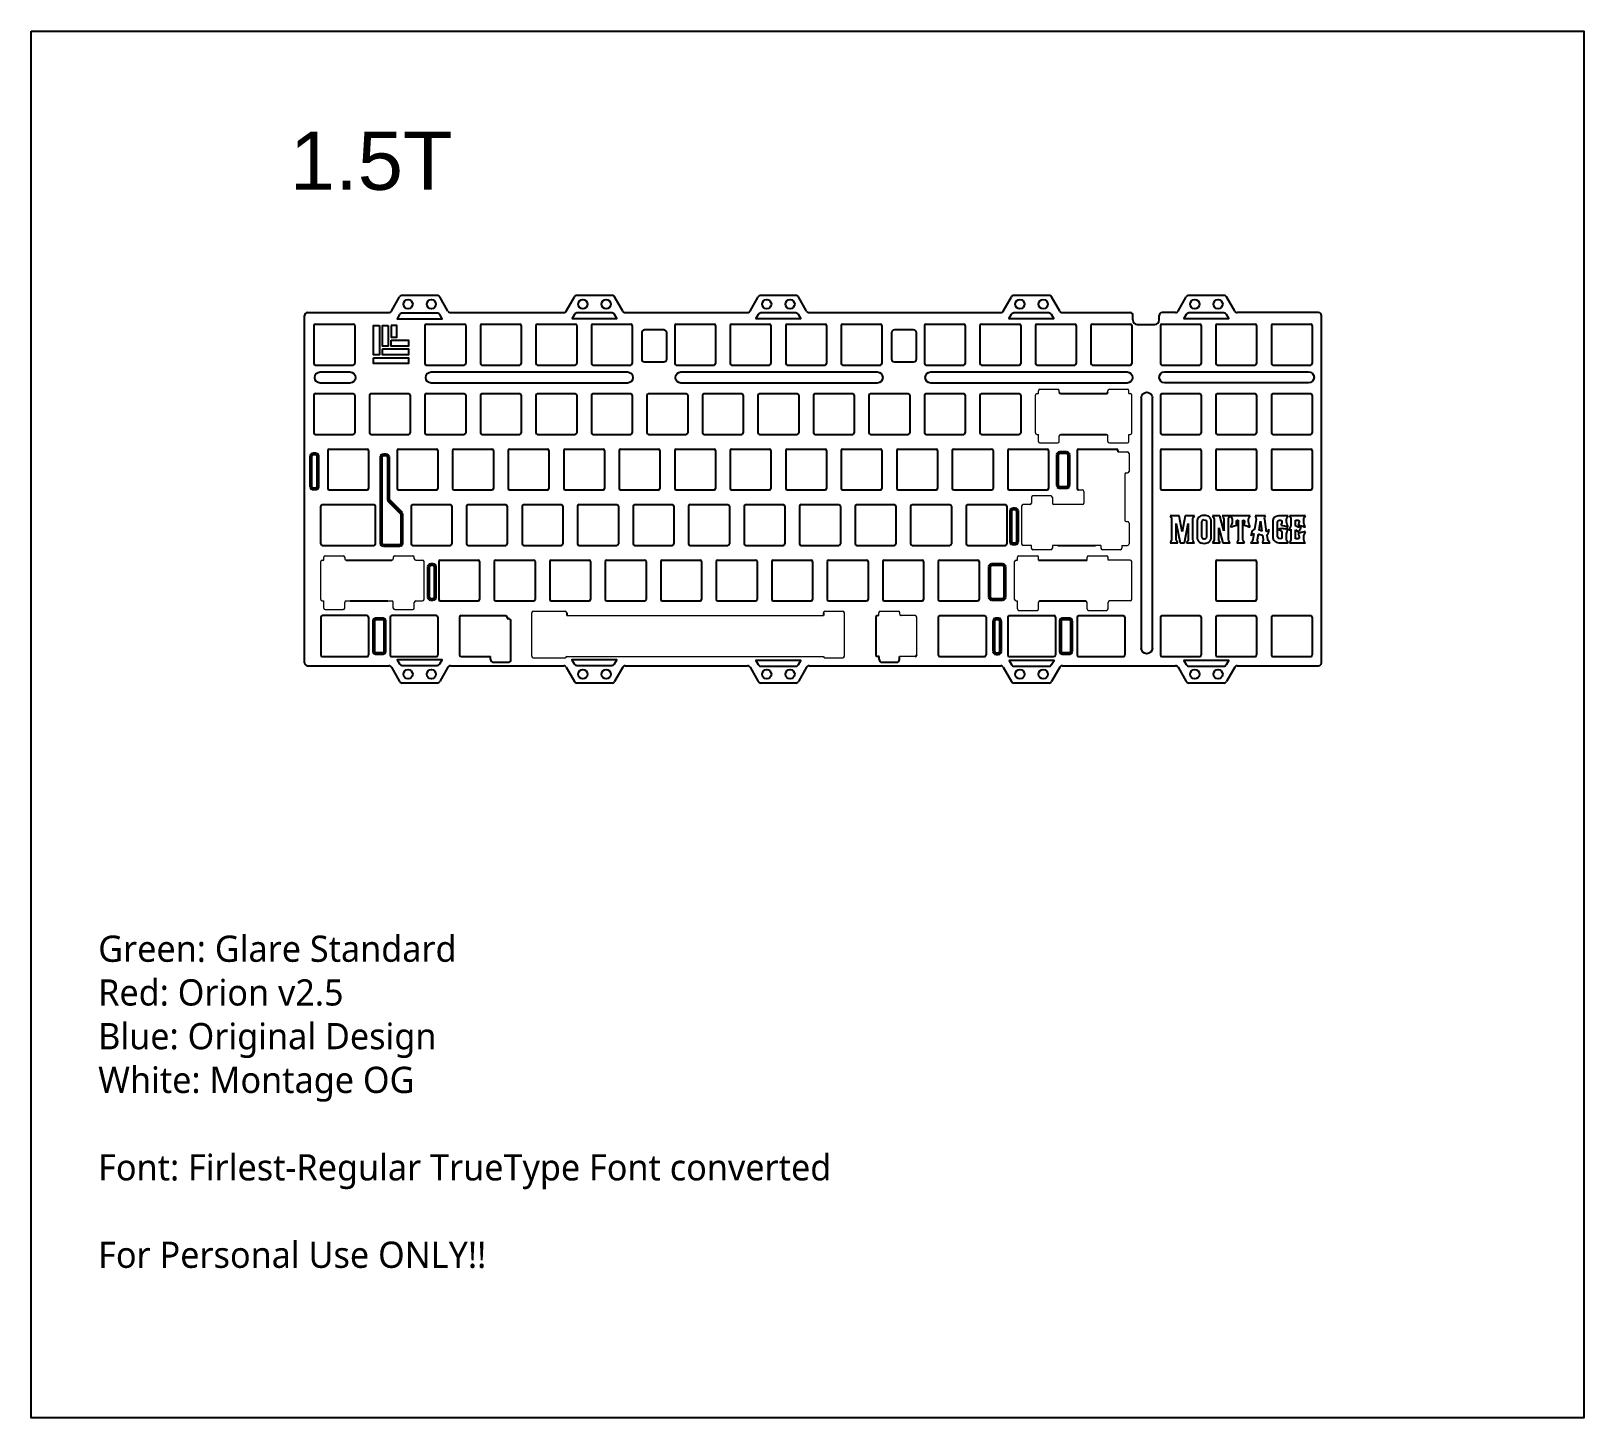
# Model space of a CAD drawing. Header units: millimetres. Extents: x 2604 to 3137, y 1244 to 1720.
import ezdxf

# ---------------------------------------------------------------- set-up
doc = ezdxf.new("R2010")
doc.units = ezdxf.units.MM
doc.layers.add('Layer 1', color=7, linetype='Continuous')
doc.layers.add('Visible', color=7, linetype='Continuous', lineweight=50)
doc.styles.get("Standard").update_dxf_attribs({"font": 'arial.ttf'})

msp = doc.modelspace()

# ---------------------------------------------------------------- texts
at = {"attachment_point": 1}
for s, width, gutter_width, insert, char_height in [('1.5T', 95.2091, 12.5, (2692.4, 1685.48), 20), ('{\\fNoto Sans KR Light|b0|i0|c129|p50;Green: Glare Standard\\PRed: Orion v2.5\\PBlue: Original Design\\PWhite: Montage OG\\P\\PFont: Firlest-Regular TrueType Font converted\\P\\PFor Personal Use ONLY!!}', 369.1364, 195.37, (2626.63, 1409.57), 9)]:
    msp.add_mtext_dynamic_manual_height_columns(s, width=width, gutter_width=gutter_width, heights=[0], dxfattribs=dict(at, insert=insert, char_height=char_height))

# ---------------------------------------------------------------- linework, layer by layer
for p, q in [((2727.26, 1623.84), (2730.09, 1628.74)), ((2742.98, 1629.24), (2730.95, 1629.24)), ((2746.68, 1623.84), (2743.85, 1628.74)), ((2787.26, 1623.84), (2790.09, 1628.74)), ((2802.98, 1629.24), (2790.95, 1629.24)), ((2806.68, 1623.84), (2803.85, 1628.74)), ((2850.36, 1623.84), (2853.19, 1628.74)), ((2866.08, 1629.24), (2854.05, 1629.24)), ((2869.78, 1623.84), (2866.95, 1628.74)), ((2937.26, 1623.84), (2940.09, 1628.74)), ((2952.98, 1629.24), (2940.95, 1629.24)), ((2956.68, 1623.84), (2953.85, 1628.74)), ((2997.26, 1623.84), (3000.09, 1628.74)), ((3012.98, 1629.24), (3000.95, 1629.24)), ((3016.68, 1623.84), (3013.85, 1628.74)), ((2697.47, 1503.14), (2697.47, 1622.34)), ((2698.47, 1623.34), (2726.39, 1623.34)), ((2747.55, 1623.34), (2786.39, 1623.34)), ((2807.55, 1623.34), (2849.49, 1623.34)), ((2870.64, 1623.34), (2936.39, 1623.34)), ((2957.55, 1623.34), (2980.77, 1623.34)), ((2981.77, 1620.82), (2981.77, 1622.36)), ((2990.77, 1620.82), (2990.77, 1622.34)), ((2996.39, 1623.34), (2991.77, 1623.34)), ((3045.47, 1623.34), (3017.55, 1623.34)), ((3046.47, 1503.14), (3046.47, 1622.34)), ((2700.66, 1618.87), (2700.66, 1605.87)), ((2701.16, 1619.37), (2714.16, 1619.37)), ((2714.66, 1618.87), (2714.66, 1605.87)), ((2738.76, 1618.87), (2738.76, 1605.87)), ((2739.26, 1619.37), (2752.26, 1619.37)), ((2752.76, 1618.87), (2752.76, 1605.87)), ((2757.81, 1618.87), (2757.81, 1605.87)), ((2758.31, 1619.37), (2771.31, 1619.37)), ((2771.81, 1618.87), (2771.81, 1605.87)), ((2776.86, 1618.87), (2776.86, 1605.87)), ((2777.36, 1619.37), (2790.36, 1619.37)), ((2790.86, 1618.87), (2790.86, 1605.87)), ((2795.91, 1618.87), (2795.91, 1605.87)), ((2796.41, 1619.37), (2809.41, 1619.37)), ((2809.91, 1618.87), (2809.91, 1605.87)), ((2824.49, 1618.87), (2824.49, 1605.87)), ((2824.99, 1619.37), (2837.99, 1619.37)), ((2838.49, 1618.87), (2838.49, 1605.87)), ((2843.54, 1618.87), (2843.54, 1605.87)), ((2844.04, 1619.37), (2857.04, 1619.37)), ((2857.54, 1618.87), (2857.54, 1605.87)), ((2862.59, 1618.87), (2862.59, 1605.87)), ((2863.09, 1619.37), (2876.09, 1619.37)), ((2876.59, 1618.87), (2876.59, 1605.87)), ((2881.64, 1618.87), (2881.64, 1605.87)), ((2882.14, 1619.37), (2895.14, 1619.37)), ((2895.64, 1618.87), (2895.64, 1605.87)), ((2910.22, 1618.87), (2910.22, 1605.87)), ((2910.72, 1619.37), (2923.72, 1619.37)), ((2924.22, 1618.87), (2924.22, 1605.87)), ((2929.27, 1618.87), (2929.27, 1605.87)), ((2929.77, 1619.37), (2942.77, 1619.37)), ((2943.27, 1618.87), (2943.27, 1605.87)), ((2948.32, 1618.87), (2948.32, 1605.87)), ((2948.82, 1619.37), (2961.82, 1619.37)), ((2962.32, 1618.87), (2962.32, 1605.87)), ((2967.37, 1618.87), (2967.37, 1605.87)), ((2967.87, 1619.37), (2980.87, 1619.37)), ((2981.37, 1618.87), (2981.37, 1605.87)), ((2983.27, 1619.32), (2989.27, 1619.32)), ((2991.17, 1618.87), (2991.17, 1605.87)), ((2991.67, 1619.37), (3004.67, 1619.37)), ((3005.17, 1618.87), (3005.17, 1605.87)), ((3010.22, 1618.87), (3010.22, 1605.87)), ((3010.72, 1619.37), (3023.72, 1619.37)), ((3024.22, 1618.87), (3024.22, 1605.87)), ((3029.27, 1618.87), (3029.27, 1605.87)), ((3029.77, 1619.37), (3042.77, 1619.37)), ((3043.27, 1618.87), (3043.27, 1605.87)), ((2701.16, 1605.37), (2714.16, 1605.37)), ((2739.26, 1605.37), (2752.26, 1605.37)), ((2758.31, 1605.37), (2771.31, 1605.37)), ((2777.36, 1605.37), (2790.36, 1605.37)), ((2796.41, 1605.37), (2809.41, 1605.37)), ((2824.99, 1605.37), (2837.99, 1605.37)), ((2844.04, 1605.37), (2857.04, 1605.37)), ((2863.09, 1605.37), (2876.09, 1605.37)), ((2882.14, 1605.37), (2895.14, 1605.37)), ((2910.72, 1605.37), (2923.72, 1605.37)), ((2929.77, 1605.37), (2942.77, 1605.37)), ((2948.82, 1605.37), (2961.82, 1605.37)), ((2967.87, 1605.37), (2980.87, 1605.37)), ((2991.67, 1605.37), (3004.67, 1605.37)), ((3010.72, 1605.37), (3023.72, 1605.37)), ((3029.77, 1605.37), (3042.77, 1605.37)), ((2700.66, 1595.06), (2700.66, 1582.06)), ((2701.16, 1595.56), (2714.16, 1595.56)), ((2714.66, 1595.06), (2714.66, 1582.06)), ((2719.71, 1595.06), (2719.71, 1582.06)), ((2720.21, 1595.56), (2733.21, 1595.56)), ((2733.71, 1595.06), (2733.71, 1582.06)), ((2738.76, 1595.06), (2738.76, 1582.06)), ((2739.26, 1595.56), (2752.26, 1595.56)), ((2752.76, 1595.06), (2752.76, 1582.06)), ((2757.81, 1595.06), (2757.81, 1582.06)), ((2758.31, 1595.56), (2771.31, 1595.56)), ((2771.81, 1595.06), (2771.81, 1582.06)), ((2776.86, 1595.06), (2776.86, 1582.06)), ((2777.36, 1595.56), (2790.36, 1595.56)), ((2790.86, 1595.06), (2790.86, 1582.06)), ((2795.91, 1595.06), (2795.91, 1582.06)), ((2796.41, 1595.56), (2809.41, 1595.56)), ((2809.91, 1595.06), (2809.91, 1582.06)), ((2814.96, 1595.06), (2814.96, 1582.06)), ((2815.46, 1595.56), (2828.46, 1595.56)), ((2828.96, 1595.06), (2828.96, 1582.06)), ((2834.01, 1595.06), (2834.01, 1582.06)), ((2834.51, 1595.56), (2847.51, 1595.56)), ((2848.01, 1595.06), (2848.01, 1582.06)), ((2853.06, 1595.06), (2853.06, 1582.06)), ((2853.56, 1595.56), (2866.56, 1595.56)), ((2867.06, 1595.06), (2867.06, 1582.06)), ((2872.11, 1595.06), (2872.11, 1582.06)), ((2872.61, 1595.56), (2885.61, 1595.56)), ((2886.11, 1595.06), (2886.11, 1582.06)), ((2891.16, 1595.06), (2891.16, 1582.06)), ((2891.66, 1595.56), (2904.66, 1595.56)), ((2905.16, 1595.06), (2905.16, 1582.06)), ((2910.21, 1595.06), (2910.21, 1582.06)), ((2910.71, 1595.56), (2923.71, 1595.56)), ((2924.21, 1595.06), (2924.21, 1582.06)), ((2929.26, 1595.06), (2929.26, 1582.06)), ((2929.76, 1595.56), (2942.76, 1595.56)), ((2943.26, 1595.06), (2943.26, 1582.06)), ((2957, 1595.56), (2972.68, 1595.56)), ((2991.17, 1595.06), (2991.17, 1582.06)), ((2991.67, 1595.56), (3004.67, 1595.56)), ((3005.17, 1595.06), (3005.17, 1582.06)), ((3010.22, 1595.06), (3010.22, 1582.06)), ((3010.72, 1595.56), (3023.72, 1595.56)), ((3024.22, 1595.06), (3024.22, 1582.06)), ((3029.27, 1595.06), (3029.27, 1582.06)), ((3029.77, 1595.56), (3042.77, 1595.56)), ((3043.27, 1595.06), (3043.27, 1582.06)), ((2701.16, 1581.56), (2714.16, 1581.56)), ((2720.21, 1581.56), (2733.21, 1581.56)), ((2739.26, 1581.56), (2752.26, 1581.56)), ((2758.31, 1581.56), (2771.31, 1581.56)), ((2777.36, 1581.56), (2790.36, 1581.56)), ((2796.41, 1581.56), (2809.41, 1581.56)), ((2815.46, 1581.56), (2828.46, 1581.56)), ((2834.51, 1581.56), (2847.51, 1581.56)), ((2853.56, 1581.56), (2866.56, 1581.56)), ((2872.61, 1581.56), (2885.61, 1581.56)), ((2891.66, 1581.56), (2904.66, 1581.56)), ((2910.71, 1581.56), (2923.71, 1581.56)), ((2929.76, 1581.56), (2942.76, 1581.56)), ((2957, 1581.56), (2972.68, 1581.56)), ((2991.67, 1581.56), (3004.67, 1581.56)), ((3010.72, 1581.56), (3023.72, 1581.56)), ((3029.77, 1581.56), (3042.77, 1581.56)), ((2705.42, 1576.01), (2705.42, 1563.01)), ((2705.92, 1576.51), (2718.92, 1576.51)), ((2719.42, 1576.01), (2719.42, 1563.01)), ((2729.24, 1576.01), (2729.24, 1563.01)), ((2729.74, 1576.51), (2742.74, 1576.51)), ((2743.24, 1576.01), (2743.24, 1563.01)), ((2748.29, 1576.01), (2748.29, 1563.01)), ((2748.79, 1576.51), (2761.79, 1576.51)), ((2762.29, 1576.01), (2762.29, 1563.01)), ((2767.34, 1576.01), (2767.34, 1563.01)), ((2767.84, 1576.51), (2780.84, 1576.51)), ((2781.34, 1576.01), (2781.34, 1563.01)), ((2786.39, 1576.01), (2786.39, 1563.01)), ((2786.89, 1576.51), (2799.89, 1576.51)), ((2800.39, 1576.01), (2800.39, 1563.01)), ((2805.44, 1576.01), (2805.44, 1563.01)), ((2805.94, 1576.51), (2818.94, 1576.51)), ((2819.44, 1576.01), (2819.44, 1563.01)), ((2824.49, 1576.01), (2824.49, 1563.01)), ((2824.99, 1576.51), (2837.99, 1576.51)), ((2838.49, 1576.01), (2838.49, 1563.01)), ((2843.54, 1576.01), (2843.54, 1563.01)), ((2844.04, 1576.51), (2857.04, 1576.51)), ((2857.54, 1576.01), (2857.54, 1563.01)), ((2862.59, 1576.01), (2862.59, 1563.01)), ((2863.09, 1576.51), (2876.09, 1576.51)), ((2876.59, 1576.01), (2876.59, 1563.01)), ((2881.64, 1576.01), (2881.64, 1563.01)), ((2882.14, 1576.51), (2895.14, 1576.51)), ((2895.64, 1576.01), (2895.64, 1563.01)), ((2900.69, 1576.01), (2900.69, 1563.01)), ((2901.19, 1576.51), (2914.19, 1576.51)), ((2914.69, 1576.01), (2914.69, 1563.01)), ((2919.74, 1576.01), (2919.74, 1563.01)), ((2920.24, 1576.51), (2933.24, 1576.51)), ((2933.74, 1576.01), (2933.74, 1563.01)), ((2938.79, 1576.01), (2938.79, 1563.01)), ((2939.29, 1576.51), (2952.29, 1576.51)), ((2952.79, 1576.01), (2952.79, 1563.01)), ((2962.6, 1576.01), (2962.6, 1563.01)), ((2963.1, 1576.51), (2976.1, 1576.51)), ((2976.6, 1576.01), (2976.6, 1575.52)), ((2991.17, 1576.01), (2991.17, 1563.01)), ((2991.67, 1576.51), (3004.67, 1576.51)), ((3005.17, 1576.01), (3005.17, 1563.01)), ((3010.22, 1576.01), (3010.22, 1563.01)), ((3010.72, 1576.51), (3023.72, 1576.51)), ((3024.22, 1576.01), (3024.22, 1563.01)), ((3029.27, 1576.01), (3029.27, 1563.01)), ((3029.77, 1576.51), (3042.77, 1576.51)), ((3043.27, 1576.01), (3043.27, 1563.01)), ((2705.92, 1562.51), (2718.92, 1562.51)), ((2729.74, 1562.51), (2742.74, 1562.51)), ((2748.79, 1562.51), (2761.79, 1562.51)), ((2767.84, 1562.51), (2780.84, 1562.51)), ((2786.89, 1562.51), (2799.89, 1562.51)), ((2805.94, 1562.51), (2818.94, 1562.51)), ((2824.99, 1562.51), (2837.99, 1562.51)), ((2844.04, 1562.51), (2857.04, 1562.51)), ((2863.09, 1562.51), (2876.09, 1562.51)), ((2882.14, 1562.51), (2895.14, 1562.51)), ((2901.19, 1562.51), (2914.19, 1562.51)), ((2920.24, 1562.51), (2933.24, 1562.51)), ((2939.29, 1562.51), (2952.29, 1562.51)), ((2991.67, 1562.51), (3004.67, 1562.51)), ((3010.72, 1562.51), (3023.72, 1562.51)), ((3029.77, 1562.51), (3042.77, 1562.51)), ((2703.04, 1543.96), (2703.04, 1556.96)), ((2703.54, 1557.46), (2721.31, 1557.46)), ((2721.81, 1543.96), (2721.81, 1556.96)), ((2734, 1556.96), (2734, 1543.96)), ((2734.5, 1557.46), (2747.5, 1557.46)), ((2748, 1556.96), (2748, 1543.96)), ((2753.05, 1556.96), (2753.05, 1543.96)), ((2753.55, 1557.46), (2766.55, 1557.46)), ((2767.05, 1556.96), (2767.05, 1543.96)), ((2772.1, 1556.96), (2772.1, 1543.96)), ((2772.6, 1557.46), (2785.6, 1557.46)), ((2786.1, 1556.96), (2786.1, 1543.96)), ((2791.15, 1556.96), (2791.15, 1543.96)), ((2791.65, 1557.46), (2804.65, 1557.46)), ((2805.15, 1556.96), (2805.15, 1543.96)), ((2810.2, 1556.96), (2810.2, 1543.96)), ((2810.7, 1557.46), (2823.7, 1557.46)), ((2824.2, 1556.96), (2824.2, 1543.96)), ((2829.25, 1556.96), (2829.25, 1543.96)), ((2829.75, 1557.46), (2842.75, 1557.46)), ((2843.25, 1556.96), (2843.25, 1543.96)), ((2848.3, 1556.96), (2848.3, 1543.96)), ((2848.8, 1557.46), (2861.8, 1557.46)), ((2862.3, 1556.96), (2862.3, 1543.96)), ((2867.35, 1556.96), (2867.35, 1543.96)), ((2867.85, 1557.46), (2880.85, 1557.46)), ((2881.35, 1556.96), (2881.35, 1543.96)), ((2886.4, 1556.96), (2886.4, 1543.96)), ((2886.9, 1557.46), (2899.9, 1557.46)), ((2900.4, 1556.96), (2900.4, 1543.96)), ((2905.45, 1556.96), (2905.45, 1543.96)), ((2905.95, 1557.46), (2918.95, 1557.46)), ((2919.45, 1556.96), (2919.45, 1543.96)), ((2924.5, 1556.96), (2924.5, 1543.96)), ((2925, 1557.46), (2938, 1557.46)), ((2938.5, 1556.96), (2938.5, 1543.96)), ((2703.54, 1543.46), (2721.31, 1543.46)), ((2734.5, 1543.46), (2747.5, 1543.46)), ((2753.55, 1543.46), (2766.55, 1543.46)), ((2772.6, 1543.46), (2785.6, 1543.46)), ((2791.65, 1543.46), (2804.65, 1543.46)), ((2810.7, 1543.46), (2823.7, 1543.46)), ((2829.75, 1543.46), (2842.75, 1543.46)), ((2848.8, 1543.46), (2861.8, 1543.46)), ((2867.85, 1543.46), (2880.85, 1543.46)), ((2886.9, 1543.46), (2899.9, 1543.46)), ((2905.95, 1543.46), (2918.95, 1543.46)), ((2925, 1543.46), (2938, 1543.46)), ((2955.96, 1543.46), (2968.96, 1543.46)), ((2711.73, 1538.41), (2727.41, 1538.41)), ((2743.52, 1537.91), (2743.52, 1524.91)), ((2744.02, 1538.41), (2757.02, 1538.41)), ((2757.52, 1537.91), (2757.52, 1524.91)), ((2762.57, 1537.91), (2762.57, 1524.91)), ((2763.07, 1538.41), (2776.07, 1538.41)), ((2776.57, 1537.91), (2776.57, 1524.91)), ((2781.62, 1537.91), (2781.62, 1524.91)), ((2782.12, 1538.41), (2795.12, 1538.41)), ((2795.62, 1537.91), (2795.62, 1524.91)), ((2800.67, 1537.91), (2800.67, 1524.91)), ((2801.17, 1538.41), (2814.17, 1538.41)), ((2814.67, 1537.91), (2814.67, 1524.91)), ((2819.72, 1537.91), (2819.72, 1524.91)), ((2820.22, 1538.41), (2833.22, 1538.41)), ((2833.72, 1537.91), (2833.72, 1524.91)), ((2838.77, 1537.91), (2838.77, 1524.91)), ((2839.27, 1538.41), (2852.27, 1538.41)), ((2852.77, 1537.91), (2852.77, 1524.91)), ((2857.82, 1537.91), (2857.82, 1524.91)), ((2858.32, 1538.41), (2871.32, 1538.41)), ((2871.82, 1537.91), (2871.82, 1524.91)), ((2876.87, 1537.91), (2876.87, 1524.91)), ((2877.37, 1538.41), (2890.37, 1538.41)), ((2890.87, 1537.91), (2890.87, 1524.91)), ((2895.92, 1537.91), (2895.92, 1524.91)), ((2896.42, 1538.41), (2909.42, 1538.41)), ((2909.92, 1537.91), (2909.92, 1524.91)), ((2914.97, 1537.91), (2914.97, 1524.91)), ((2915.47, 1538.41), (2928.47, 1538.41)), ((2928.97, 1537.91), (2928.97, 1524.91)), ((2949.36, 1538.41), (2966.03, 1538.41)), ((3010.22, 1537.91), (3010.22, 1524.91)), ((3010.72, 1538.41), (3023.72, 1538.41)), ((3024.22, 1537.91), (3024.22, 1524.91)), ((2713.07, 1524.41), (2726.07, 1524.41)), ((2744.02, 1524.41), (2757.02, 1524.41)), ((2763.07, 1524.41), (2776.07, 1524.41)), ((2782.12, 1524.41), (2795.12, 1524.41)), ((2801.17, 1524.41), (2814.17, 1524.41)), ((2820.22, 1524.41), (2833.22, 1524.41)), ((2839.27, 1524.41), (2852.27, 1524.41)), ((2858.32, 1524.41), (2871.32, 1524.41)), ((2877.37, 1524.41), (2890.37, 1524.41)), ((2896.42, 1524.41), (2909.42, 1524.41)), ((2915.47, 1524.41), (2928.47, 1524.41)), ((2949.86, 1524.41), (2965.53, 1524.41)), ((3010.72, 1524.41), (3023.72, 1524.41)), ((2718.92, 1519.36), (2703.54, 1519.36)), ((2742.73, 1519.36), (2727.35, 1519.36)), ((2751.16, 1519.36), (2766.54, 1519.36)), ((2787.43, 1520.35), (2787.43, 1519.36)), ((2875.54, 1520.35), (2875.54, 1519.36)), ((2915.47, 1519.36), (2930.86, 1519.36)), ((2939.28, 1519.36), (2954.67, 1519.36)), ((2963.09, 1519.36), (2978.48, 1519.36)), ((2991.67, 1519.36), (3004.67, 1519.36)), ((3010.72, 1519.36), (3023.72, 1519.36)), ((3029.77, 1519.36), (3042.77, 1519.36)), ((2703.04, 1518.86), (2703.04, 1505.86)), ((2719.42, 1518.86), (2719.42, 1505.86)), ((2726.85, 1518.86), (2726.85, 1505.86)), ((2743.23, 1518.86), (2743.23, 1505.86)), ((2750.66, 1518.86), (2750.66, 1505.86)), ((2767.04, 1518.86), (2767.04, 1518.36)), ((2767.04, 1518.36), (2767.31, 1518.36)), ((2768.31, 1504.36), (2768.31, 1517.36)), ((2893.54, 1518.86), (2893.54, 1505.86)), ((2914.97, 1518.86), (2914.97, 1505.86)), ((2931.36, 1518.86), (2931.36, 1505.86)), ((2938.78, 1518.86), (2938.78, 1505.86)), ((2955.17, 1518.86), (2955.17, 1505.86)), ((2962.59, 1518.86), (2962.59, 1505.86)), ((2978.98, 1518.86), (2978.98, 1505.86)), ((2991.17, 1518.86), (2991.17, 1505.86)), ((3005.17, 1518.86), (3005.17, 1505.86)), ((3010.22, 1518.86), (3010.22, 1505.86)), ((3024.22, 1518.86), (3024.22, 1505.86)), ((3029.27, 1518.86), (3029.27, 1505.86)), ((3043.27, 1518.86), (3043.27, 1505.86)), ((2703.54, 1505.36), (2718.92, 1505.36)), ((2727.35, 1505.36), (2742.73, 1505.36)), ((2751.16, 1505.36), (2761.31, 1505.36)), ((2761.31, 1504.36), (2761.31, 1505.36)), ((2762.31, 1503.36), (2767.31, 1503.36)), ((2894.66, 1505.36), (2894.04, 1505.36)), ((2894.66, 1505.36), (2894.66, 1505.36)), ((2894.66, 1504.36), (2894.66, 1505.36)), ((2895.66, 1503.36), (2900.66, 1503.36)), ((2901.66, 1505.36), (2901.66, 1505.36)), ((2901.66, 1504.36), (2901.66, 1505.36)), ((2915.47, 1505.36), (2930.86, 1505.36)), ((2939.28, 1505.36), (2954.67, 1505.36)), ((2963.09, 1505.36), (2978.48, 1505.36)), ((2991.67, 1505.36), (3004.67, 1505.36)), ((3010.72, 1505.36), (3023.72, 1505.36)), ((3029.77, 1505.36), (3042.77, 1505.36)), ((2698.47, 1502.14), (2726.39, 1502.14)), ((2727.26, 1501.64), (2730.09, 1496.74)), ((2746.68, 1501.64), (2743.85, 1496.74)), ((2747.55, 1502.14), (2786.39, 1502.14)), ((2787.26, 1501.64), (2790.09, 1496.74)), ((2806.68, 1501.64), (2803.85, 1496.74)), ((2807.55, 1502.14), (2849.49, 1502.14)), ((2850.36, 1501.64), (2853.19, 1496.74)), ((2869.78, 1501.64), (2866.95, 1496.74)), ((2870.64, 1502.14), (2936.39, 1502.14)), ((2937.26, 1501.64), (2940.09, 1496.74)), ((2956.68, 1501.64), (2953.85, 1496.74)), ((2957.55, 1502.14), (2996.39, 1502.14)), ((2997.26, 1501.64), (3000.09, 1496.74)), ((3016.68, 1501.64), (3013.85, 1496.74)), ((3017.55, 1502.14), (3045.47, 1502.14)), ((2742.98, 1496.24), (2730.95, 1496.24)), ((2802.98, 1496.24), (2790.95, 1496.24)), ((2866.08, 1496.24), (2854.05, 1496.24)), ((2952.98, 1496.24), (2940.95, 1496.24)), ((3012.98, 1496.24), (3000.95, 1496.24))]:
    msp.add_line(p, q)
at = {"color": 7, "linetype": 'Continuous', "lineweight": 15}
for p, q in [((2700.66, 1605.87), (2700.66, 1618.87)), ((2701.16, 1619.37), (2714.16, 1619.37)), ((2738.76, 1605.87), (2738.76, 1618.87)), ((2739.26, 1619.37), (2752.26, 1619.37)), ((2752.76, 1605.87), (2752.76, 1618.87)), ((2757.81, 1605.87), (2757.81, 1618.87)), ((2758.31, 1619.37), (2771.31, 1619.37)), ((2771.81, 1605.87), (2771.81, 1618.87)), ((2776.86, 1605.87), (2776.86, 1618.87)), ((2777.36, 1619.37), (2790.36, 1619.37)), ((2790.86, 1605.87), (2790.86, 1618.87)), ((2795.91, 1605.87), (2795.91, 1618.87)), ((2796.41, 1619.37), (2809.41, 1619.37)), ((2809.91, 1605.87), (2809.91, 1618.87)), ((2824.49, 1605.87), (2824.49, 1618.87)), ((2824.99, 1619.37), (2837.99, 1619.37)), ((2838.49, 1605.87), (2838.49, 1618.87)), ((2843.54, 1605.87), (2843.54, 1618.87)), ((2844.04, 1619.37), (2857.04, 1619.37)), ((2857.54, 1605.87), (2857.54, 1618.87)), ((2862.59, 1605.87), (2862.59, 1618.87)), ((2863.09, 1619.37), (2876.09, 1619.37)), ((2876.59, 1605.87), (2876.59, 1618.87)), ((2881.64, 1605.87), (2881.64, 1618.87)), ((2882.14, 1619.37), (2895.14, 1619.37)), ((2895.64, 1605.87), (2895.64, 1618.87)), ((2910.21, 1605.87), (2910.21, 1618.87)), ((2910.71, 1619.37), (2923.71, 1619.37)), ((2924.21, 1605.87), (2924.21, 1618.87)), ((2929.26, 1605.87), (2929.26, 1618.87)), ((2929.76, 1619.37), (2942.76, 1619.37)), ((2943.26, 1605.87), (2943.26, 1618.87)), ((2948.31, 1605.87), (2948.31, 1618.87)), ((2948.81, 1619.37), (2961.81, 1619.37)), ((2962.31, 1605.87), (2962.31, 1618.87)), ((2967.36, 1605.87), (2967.36, 1618.87)), ((2967.86, 1619.37), (2980.86, 1619.37)), ((2981.36, 1605.87), (2981.36, 1618.87)), ((2991.17, 1605.87), (2991.17, 1618.87)), ((2991.67, 1619.37), (3004.67, 1619.37)), ((3005.17, 1605.87), (3005.17, 1618.87)), ((3010.22, 1605.87), (3010.22, 1618.87)), ((3010.72, 1619.37), (3023.72, 1619.37)), ((3024.22, 1605.87), (3024.22, 1618.87)), ((3029.27, 1605.87), (3029.27, 1618.87)), ((3029.77, 1619.37), (3042.77, 1619.37)), ((3043.27, 1605.87), (3043.27, 1618.87)), ((2701.16, 1605.37), (2714.16, 1605.37)), ((2739.26, 1605.37), (2752.26, 1605.37)), ((2758.31, 1605.37), (2771.31, 1605.37)), ((2777.36, 1605.37), (2790.36, 1605.37)), ((2796.41, 1605.37), (2809.41, 1605.37)), ((2824.99, 1605.37), (2837.99, 1605.37)), ((2844.04, 1605.37), (2857.04, 1605.37)), ((2863.09, 1605.37), (2876.09, 1605.37)), ((2882.14, 1605.37), (2895.14, 1605.37)), ((2910.71, 1605.37), (2923.71, 1605.37)), ((2929.76, 1605.37), (2942.76, 1605.37)), ((2948.81, 1605.37), (2961.81, 1605.37)), ((2967.86, 1605.37), (2980.86, 1605.37)), ((2991.67, 1605.37), (3004.67, 1605.37)), ((3010.72, 1605.37), (3023.72, 1605.37)), ((3029.77, 1605.37), (3042.77, 1605.37)), ((2700.66, 1582.06), (2700.66, 1595.06)), ((2700.66, 1582.06), (2700.66, 1595.06)), ((2714.16, 1595.56), (2701.16, 1595.56)), ((2701.16, 1595.56), (2714.16, 1595.56)), ((2714.66, 1582.06), (2714.66, 1595.06)), ((2714.66, 1582.06), (2714.66, 1595.06)), ((2719.71, 1582.06), (2719.71, 1595.06)), ((2720.21, 1595.56), (2733.21, 1595.56)), ((2733.71, 1582.06), (2733.71, 1595.06)), ((2738.76, 1582.06), (2738.76, 1595.06)), ((2739.26, 1595.56), (2752.26, 1595.56)), ((2752.76, 1582.06), (2752.76, 1595.06)), ((2757.81, 1582.06), (2757.81, 1595.06)), ((2758.31, 1595.56), (2771.31, 1595.56)), ((2771.81, 1582.06), (2771.81, 1595.06)), ((2776.86, 1582.06), (2776.86, 1595.06)), ((2777.36, 1595.56), (2790.36, 1595.56)), ((2790.86, 1582.06), (2790.86, 1595.06)), ((2795.91, 1582.06), (2795.91, 1595.06)), ((2796.41, 1595.56), (2809.41, 1595.56)), ((2809.91, 1582.06), (2809.91, 1595.06)), ((2814.96, 1582.06), (2814.96, 1595.06)), ((2815.46, 1595.56), (2828.46, 1595.56)), ((2828.96, 1582.06), (2828.96, 1595.06)), ((2834.01, 1582.06), (2834.01, 1595.06)), ((2834.51, 1595.56), (2847.51, 1595.56)), ((2848.01, 1582.06), (2848.01, 1595.06)), ((2853.06, 1582.06), (2853.06, 1595.06)), ((2853.56, 1595.56), (2866.56, 1595.56)), ((2867.06, 1582.06), (2867.06, 1595.06)), ((2872.11, 1582.06), (2872.11, 1595.06)), ((2872.61, 1595.56), (2885.61, 1595.56)), ((2886.11, 1582.06), (2886.11, 1595.06)), ((2891.16, 1582.06), (2891.16, 1595.06)), ((2891.66, 1595.56), (2904.66, 1595.56)), ((2905.16, 1582.06), (2905.16, 1595.06)), ((2910.21, 1582.06), (2910.21, 1595.06)), ((2910.71, 1595.56), (2923.71, 1595.56)), ((2924.21, 1582.06), (2924.21, 1595.06)), ((2929.26, 1582.06), (2929.26, 1595.06)), ((2929.76, 1595.56), (2942.76, 1595.56)), ((2943.26, 1582.06), (2943.26, 1595.06)), ((2948.31, 1582.06), (2948.31, 1595.06)), ((2948.81, 1595.56), (2949.3, 1595.56)), ((2949.3, 1595.56), (2949.3, 1596.55)), ((2949.8, 1597.05), (2956, 1597.05)), ((2956.5, 1596.06), (2956.5, 1596.55)), ((2973.18, 1596.06), (2973.18, 1596.55)), ((2973.67, 1597.05), (2979.88, 1597.05)), ((2980.38, 1595.56), (2980.38, 1596.55)), ((2980.38, 1595.56), (2980.86, 1595.56)), ((2981.36, 1582.06), (2981.36, 1595.06)), ((2991.17, 1582.06), (2991.17, 1595.06)), ((2991.67, 1595.56), (3004.67, 1595.56)), ((3005.17, 1582.06), (3005.17, 1595.06)), ((3010.22, 1582.06), (3010.22, 1595.06)), ((3010.72, 1595.56), (3023.72, 1595.56)), ((3024.22, 1582.06), (3024.22, 1595.06)), ((3029.27, 1582.06), (3029.27, 1595.06)), ((3029.77, 1595.56), (3042.77, 1595.56)), ((3043.27, 1582.06), (3043.27, 1595.06)), ((2701.16, 1581.56), (2714.16, 1581.56)), ((2714.16, 1581.56), (2701.16, 1581.56)), ((2720.21, 1581.56), (2733.21, 1581.56)), ((2739.26, 1581.56), (2752.26, 1581.56)), ((2758.31, 1581.56), (2771.31, 1581.56)), ((2777.36, 1581.56), (2790.36, 1581.56)), ((2796.41, 1581.56), (2809.41, 1581.56)), ((2815.46, 1581.56), (2828.46, 1581.56)), ((2834.51, 1581.56), (2847.51, 1581.56)), ((2853.56, 1581.56), (2866.56, 1581.56)), ((2872.61, 1581.56), (2885.61, 1581.56)), ((2891.66, 1581.56), (2904.66, 1581.56)), ((2910.71, 1581.56), (2923.71, 1581.56)), ((2929.76, 1581.56), (2942.76, 1581.56)), ((2948.81, 1581.56), (2949.3, 1581.56)), ((2949.3, 1579.11), (2949.3, 1581.56)), ((2949.8, 1578.61), (2956, 1578.61)), ((2956.5, 1579.11), (2956.5, 1581.06)), ((2973.18, 1579.11), (2973.18, 1581.06)), ((2973.67, 1578.61), (2979.88, 1578.61)), ((2980.38, 1581.56), (2980.86, 1581.56)), ((2980.38, 1579.11), (2980.38, 1581.56)), ((2991.67, 1581.56), (3004.67, 1581.56)), ((3010.72, 1581.56), (3023.72, 1581.56)), ((3029.77, 1581.56), (3042.77, 1581.56)), ((2705.42, 1563.01), (2705.42, 1576.01)), ((2705.92, 1576.51), (2718.92, 1576.51)), ((2719.42, 1563.01), (2719.42, 1576.01)), ((2729.24, 1563.01), (2729.24, 1576.01)), ((2729.74, 1576.51), (2742.74, 1576.51)), ((2743.24, 1563.01), (2743.24, 1576.01)), ((2748.29, 1563.01), (2748.29, 1576.01)), ((2748.79, 1576.51), (2761.79, 1576.51)), ((2762.29, 1563.01), (2762.29, 1576.01)), ((2767.34, 1563.01), (2767.34, 1576.01)), ((2767.84, 1576.51), (2780.84, 1576.51)), ((2781.34, 1563.01), (2781.34, 1576.01)), ((2786.39, 1563.01), (2786.39, 1576.01)), ((2786.89, 1576.51), (2799.89, 1576.51)), ((2800.39, 1563.01), (2800.39, 1576.01)), ((2805.44, 1563.01), (2805.44, 1576.01)), ((2805.94, 1576.51), (2818.94, 1576.51)), ((2819.44, 1563.01), (2819.44, 1576.01)), ((2824.49, 1563.01), (2824.49, 1576.01)), ((2824.99, 1576.51), (2837.99, 1576.51)), ((2838.49, 1563.01), (2838.49, 1576.01)), ((2843.54, 1563.01), (2843.54, 1576.01)), ((2844.04, 1576.51), (2857.04, 1576.51)), ((2857.54, 1563.01), (2857.54, 1576.01)), ((2862.59, 1563.01), (2862.59, 1576.01)), ((2863.09, 1576.51), (2876.09, 1576.51)), ((2876.59, 1563.01), (2876.59, 1576.01)), ((2881.64, 1563.01), (2881.64, 1576.01)), ((2882.14, 1576.51), (2895.14, 1576.51)), ((2895.64, 1563.01), (2895.64, 1576.01)), ((2900.69, 1563.01), (2900.69, 1576.01)), ((2901.19, 1576.51), (2914.19, 1576.51)), ((2914.69, 1563.01), (2914.69, 1576.01)), ((2919.74, 1563.01), (2919.74, 1576.01)), ((2920.24, 1576.51), (2933.24, 1576.51)), ((2933.74, 1563.01), (2933.74, 1576.01)), ((2938.79, 1563.01), (2938.79, 1576.01)), ((2939.29, 1576.51), (2952.29, 1576.51)), ((2952.79, 1563.01), (2952.79, 1576.01)), ((2976.6, 1575.52), (2976.6, 1576.01)), ((2976.6, 1575.52), (2979.93, 1575.52)), ((2980.43, 1575.02), (2980.43, 1568.82)), ((2991.17, 1563.01), (2991.17, 1576.01)), ((2991.67, 1576.51), (3004.67, 1576.51)), ((3005.17, 1563.01), (3005.17, 1576.01)), ((3010.22, 1563.01), (3010.22, 1576.01)), ((3010.72, 1576.51), (3023.72, 1576.51)), ((3024.22, 1563.01), (3024.22, 1576.01)), ((3029.27, 1563.01), (3029.27, 1576.01)), ((3029.77, 1576.51), (3042.77, 1576.51)), ((3043.27, 1563.01), (3043.27, 1576.01)), ((2978.95, 1567.82), (2978.95, 1552.15)), ((2979.45, 1568.32), (2979.93, 1568.32)), ((2705.92, 1562.51), (2718.92, 1562.51)), ((2729.74, 1562.51), (2742.74, 1562.51)), ((2748.79, 1562.51), (2761.79, 1562.51)), ((2767.84, 1562.51), (2780.84, 1562.51)), ((2786.89, 1562.51), (2799.89, 1562.51)), ((2805.94, 1562.51), (2818.94, 1562.51)), ((2824.99, 1562.51), (2837.99, 1562.51)), ((2844.04, 1562.51), (2857.04, 1562.51)), ((2863.09, 1562.51), (2876.09, 1562.51)), ((2882.14, 1562.51), (2895.14, 1562.51)), ((2901.19, 1562.51), (2914.19, 1562.51)), ((2920.24, 1562.51), (2933.24, 1562.51)), ((2939.29, 1562.51), (2952.29, 1562.51)), ((2963.1, 1562.51), (2964.45, 1562.51)), ((2964.95, 1562.01), (2964.95, 1557.96)), ((2991.67, 1562.51), (3004.67, 1562.51)), ((3010.72, 1562.51), (3023.72, 1562.51)), ((3029.77, 1562.51), (3042.77, 1562.51)), ((2703.04, 1543.96), (2703.04, 1556.96)), ((2703.54, 1557.46), (2721.31, 1557.46)), ((2721.81, 1543.96), (2721.81, 1556.96)), ((2734, 1543.96), (2734, 1556.96)), ((2734.5, 1557.46), (2747.5, 1557.46)), ((2748, 1543.96), (2748, 1556.96)), ((2753.05, 1543.96), (2753.05, 1556.96)), ((2753.55, 1557.46), (2766.55, 1557.46)), ((2767.05, 1543.96), (2767.05, 1556.96)), ((2772.1, 1543.96), (2772.1, 1556.96)), ((2772.6, 1557.46), (2785.6, 1557.46)), ((2786.1, 1543.96), (2786.1, 1556.96)), ((2791.15, 1543.96), (2791.15, 1556.96)), ((2791.65, 1557.46), (2804.65, 1557.46)), ((2805.15, 1543.96), (2805.15, 1556.96)), ((2810.2, 1543.96), (2810.2, 1556.96)), ((2810.7, 1557.46), (2823.7, 1557.46)), ((2824.2, 1543.96), (2824.2, 1556.96)), ((2829.25, 1543.96), (2829.25, 1556.96)), ((2829.75, 1557.46), (2842.75, 1557.46)), ((2843.25, 1543.96), (2843.25, 1556.96)), ((2848.3, 1543.96), (2848.3, 1556.96)), ((2848.8, 1557.46), (2861.8, 1557.46)), ((2862.3, 1543.96), (2862.3, 1556.96)), ((2867.35, 1543.96), (2867.35, 1556.96)), ((2867.85, 1557.46), (2880.85, 1557.46)), ((2881.35, 1543.96), (2881.35, 1556.96)), ((2886.4, 1543.96), (2886.4, 1556.96)), ((2886.9, 1557.46), (2899.9, 1557.46)), ((2900.4, 1543.96), (2900.4, 1556.96)), ((2905.45, 1543.96), (2905.45, 1556.96)), ((2905.95, 1557.46), (2918.95, 1557.46)), ((2919.45, 1543.96), (2919.45, 1556.96)), ((2924.5, 1543.96), (2924.5, 1556.96)), ((2925, 1557.46), (2938, 1557.46)), ((2938.5, 1543.96), (2938.5, 1556.96)), ((2943.55, 1556.96), (2943.55, 1543.96)), ((2946.42, 1557.46), (2944.05, 1557.46)), ((2946.92, 1559.92), (2946.92, 1557.96)), ((2953.62, 1560.42), (2947.42, 1560.42)), ((2954.12, 1559.92), (2954.12, 1557.96)), ((2964.45, 1557.46), (2954.62, 1557.46)), ((2979.45, 1551.65), (2979.93, 1551.65)), ((2980.43, 1551.15), (2980.43, 1543.96)), ((2703.54, 1543.46), (2721.31, 1543.46)), ((2734.5, 1543.46), (2747.5, 1543.46)), ((2753.55, 1543.46), (2766.55, 1543.46)), ((2772.6, 1543.46), (2785.6, 1543.46)), ((2791.65, 1543.46), (2804.65, 1543.46)), ((2810.7, 1543.46), (2823.7, 1543.46)), ((2829.75, 1543.46), (2842.75, 1543.46)), ((2848.8, 1543.46), (2861.8, 1543.46)), ((2867.85, 1543.46), (2880.85, 1543.46)), ((2886.9, 1543.46), (2899.9, 1543.46)), ((2905.95, 1543.46), (2918.95, 1543.46)), ((2925, 1543.46), (2938, 1543.46)), ((2946.92, 1543.46), (2944.05, 1543.46)), ((2946.92, 1542.48), (2946.92, 1543.46)), ((2953.62, 1541.98), (2947.42, 1541.98)), ((2970.79, 1543.46), (2954.12, 1543.46)), ((2954.12, 1543.46), (2954.12, 1542.48)), ((2970.79, 1543.46), (2970.79, 1542.48)), ((2977.49, 1541.98), (2971.29, 1541.98)), ((2977.99, 1543.46), (2979.93, 1543.46)), ((2977.99, 1543.46), (2977.99, 1542.48)), ((2703.04, 1524.91), (2703.04, 1537.91)), ((2703.54, 1538.41), (2704.03, 1538.41)), ((2704.03, 1538.41), (2704.03, 1539.4)), ((2704.53, 1539.9), (2710.73, 1539.9)), ((2711.23, 1539.4), (2711.23, 1538.91)), ((2727.91, 1539.4), (2727.91, 1538.91)), ((2728.41, 1539.9), (2734.61, 1539.9)), ((2735.11, 1538.91), (2735.11, 1539.4)), ((2735.61, 1538.41), (2737.98, 1538.41)), ((2738.47, 1524.91), (2738.47, 1537.91)), ((2743.52, 1524.91), (2743.52, 1537.91)), ((2744.02, 1538.41), (2757.02, 1538.41)), ((2757.52, 1524.91), (2757.52, 1537.91)), ((2762.57, 1524.91), (2762.57, 1537.91)), ((2763.07, 1538.41), (2776.07, 1538.41)), ((2776.57, 1524.91), (2776.57, 1537.91)), ((2781.62, 1524.91), (2781.62, 1537.91)), ((2782.12, 1538.41), (2795.12, 1538.41)), ((2795.62, 1524.91), (2795.62, 1537.91)), ((2800.67, 1524.91), (2800.67, 1537.91)), ((2801.17, 1538.41), (2814.17, 1538.41)), ((2814.67, 1524.91), (2814.67, 1537.91)), ((2819.72, 1524.91), (2819.72, 1537.91)), ((2820.22, 1538.41), (2833.22, 1538.41)), ((2833.72, 1524.91), (2833.72, 1537.91)), ((2838.77, 1524.91), (2838.77, 1537.91)), ((2839.27, 1538.41), (2852.27, 1538.41)), ((2852.77, 1524.91), (2852.77, 1537.91)), ((2857.82, 1524.91), (2857.82, 1537.91)), ((2858.32, 1538.41), (2871.32, 1538.41)), ((2871.82, 1524.91), (2871.82, 1537.91)), ((2876.87, 1524.91), (2876.87, 1537.91)), ((2877.37, 1538.41), (2890.37, 1538.41)), ((2890.87, 1524.91), (2890.87, 1537.91)), ((2895.92, 1524.91), (2895.92, 1537.91)), ((2896.42, 1538.41), (2909.42, 1538.41)), ((2909.92, 1524.91), (2909.92, 1537.91)), ((2914.97, 1524.91), (2914.97, 1537.91)), ((2915.47, 1538.41), (2928.47, 1538.41)), ((2928.97, 1524.91), (2928.97, 1537.91)), ((2941.17, 1524.91), (2941.17, 1537.91)), ((2941.67, 1538.41), (2942.16, 1538.41)), ((2942.16, 1538.41), (2942.16, 1539.4)), ((2942.66, 1539.9), (2948.86, 1539.9)), ((2949.36, 1538.41), (2949.36, 1539.4)), ((2966.03, 1538.41), (2966.03, 1539.4)), ((2966.53, 1539.9), (2972.73, 1539.9)), ((2973.23, 1538.41), (2973.23, 1539.4)), ((2980.86, 1538.41), (2973.23, 1538.41)), ((2981.36, 1524.91), (2981.36, 1537.91)), ((3010.22, 1524.91), (3010.22, 1537.91)), ((3010.72, 1538.41), (3023.72, 1538.41)), ((3024.22, 1524.91), (3024.22, 1537.91)), ((2703.54, 1524.41), (2704.03, 1524.41)), ((2704.03, 1521.96), (2704.03, 1524.41)), ((2711.73, 1524.41), (2727.41, 1524.41)), ((2735.61, 1524.41), (2737.98, 1524.41)), ((2744.02, 1524.41), (2757.02, 1524.41)), ((2763.07, 1524.41), (2776.07, 1524.41)), ((2782.12, 1524.41), (2795.12, 1524.41)), ((2801.17, 1524.41), (2814.17, 1524.41)), ((2820.22, 1524.41), (2833.22, 1524.41)), ((2839.27, 1524.41), (2852.27, 1524.41)), ((2858.32, 1524.41), (2871.32, 1524.41)), ((2877.37, 1524.41), (2890.37, 1524.41)), ((2896.42, 1524.41), (2909.42, 1524.41)), ((2915.47, 1524.41), (2928.47, 1524.41)), ((2941.67, 1524.41), (2942.16, 1524.41)), ((2942.16, 1521.66), (2942.16, 1524.41)), ((2980.86, 1524.41), (2973.73, 1524.41)), ((3010.72, 1524.41), (3023.72, 1524.41)), ((2703.54, 1519.36), (2718.92, 1519.36)), ((2704.53, 1521.46), (2710.73, 1521.46)), ((2711.23, 1521.96), (2711.23, 1523.91)), ((2727.36, 1519.36), (2742.74, 1519.36)), ((2727.91, 1521.96), (2727.91, 1523.91)), ((2728.41, 1521.46), (2734.61, 1521.46)), ((2735.11, 1521.96), (2735.11, 1523.91)), ((2775.47, 1505.41), (2775.47, 1520.35)), ((2775.97, 1520.85), (2786.93, 1520.85)), ((2876.04, 1520.85), (2882.24, 1520.85)), ((2882.74, 1505.41), (2882.74, 1520.35)), ((2894.04, 1519.36), (2894.56, 1519.36)), ((2894.56, 1519.36), (2894.56, 1520.35)), ((2895.06, 1520.85), (2901.26, 1520.85)), ((2901.76, 1519.86), (2901.76, 1520.35)), ((2907.04, 1519.36), (2902.26, 1519.36)), ((2915.47, 1519.36), (2930.86, 1519.36)), ((2939.29, 1519.36), (2954.67, 1519.36)), ((2942.66, 1521.16), (2948.86, 1521.16)), ((2949.36, 1521.66), (2949.36, 1523.91)), ((2963.1, 1519.36), (2978.48, 1519.36)), ((2966.03, 1521.66), (2966.03, 1523.91)), ((2966.53, 1521.16), (2972.73, 1521.16)), ((2973.23, 1521.66), (2973.23, 1523.91)), ((2991.67, 1519.36), (3004.67, 1519.36)), ((3010.72, 1519.36), (3023.72, 1519.36)), ((3029.77, 1519.36), (3042.77, 1519.36)), ((2703.04, 1505.86), (2703.04, 1518.86)), ((2719.42, 1505.86), (2719.42, 1518.86)), ((2726.86, 1505.86), (2726.86, 1518.86)), ((2743.24, 1505.86), (2743.24, 1518.86)), ((2750.66, 1506.36), (2750.66, 1518.36)), ((2750.67, 1505.86), (2750.67, 1518.86)), ((2893.54, 1505.86), (2893.54, 1518.86)), ((2907.54, 1505.86), (2907.54, 1518.86)), ((2914.97, 1505.86), (2914.97, 1518.86)), ((2931.36, 1505.86), (2931.36, 1518.86)), ((2938.79, 1505.86), (2938.79, 1518.86)), ((2955.17, 1505.86), (2955.17, 1518.86)), ((2962.6, 1505.86), (2962.6, 1518.86)), ((2978.98, 1505.86), (2978.98, 1518.86)), ((2991.17, 1505.86), (2991.17, 1518.86)), ((3005.17, 1505.86), (3005.17, 1518.86)), ((3010.22, 1505.86), (3010.22, 1518.86)), ((3024.22, 1505.86), (3024.22, 1518.86)), ((3029.27, 1505.86), (3029.27, 1518.86)), ((3043.27, 1505.86), (3043.27, 1518.86)), ((2703.54, 1505.36), (2718.92, 1505.36)), ((2727.36, 1505.36), (2742.74, 1505.36)), ((2775.97, 1504.91), (2786.93, 1504.91)), ((2876.04, 1504.91), (2882.24, 1504.91)), ((2894.04, 1505.36), (2894.36, 1505.36)), ((2907.04, 1505.36), (2901.66, 1505.36)), ((2915.47, 1505.36), (2930.86, 1505.36)), ((2939.29, 1505.36), (2954.67, 1505.36)), ((2963.1, 1505.36), (2978.48, 1505.36)), ((2991.67, 1505.36), (3004.67, 1505.36)), ((3010.72, 1505.36), (3023.72, 1505.36)), ((3029.77, 1505.36), (3042.77, 1505.36))]:
    msp.add_line(p, q, dxfattribs=at)
at = {"color": 4, "lineweight": -3}
for p, q in [((2997.61, 1553.64), (2994.5, 1553.64)), ((2994.5, 1553.64), (2994.74, 1553.29)), ((2994.74, 1553.29), (2994.96, 1552.84)), ((2994.96, 1552.84), (2995.03, 1552.43)), ((2995.03, 1552.43), (2995.03, 1545.5)), ((2996.63, 1545.5), (2996.63, 1551)), ((2996.63, 1551), (2997.93, 1544.3)), ((2998.67, 1548.17), (2997.61, 1553.64)), ((2999.72, 1553.64), (2998.67, 1548.17)), ((2999.42, 1544.3), (3000.71, 1551)), ((3002.84, 1553.64), (2999.72, 1553.64)), ((3000.71, 1551), (3000.71, 1545.5)), ((3002.31, 1552.43), (3002.34, 1552.72)), ((3002.31, 1545.5), (3002.31, 1552.43)), ((3002.34, 1552.72), (3002.52, 1553.16)), ((3002.52, 1553.16), (3002.84, 1553.64)), ((3003.82, 1551.94), (3003.78, 1551.37)), ((3003.78, 1551.37), (3003.78, 1546.57)), ((3003.93, 1552.44), (3003.82, 1551.94)), ((3004.1, 1552.85), (3003.93, 1552.44)), ((3004.35, 1553.19), (3004.1, 1552.85)), ((3004.68, 1553.43), (3004.35, 1553.19)), ((3004.35, 1553.19), (3004.35, 1553.19)), ((3005.09, 1553.62), (3004.68, 1553.43)), ((3005.59, 1553.72), (3005.09, 1553.62)), ((3005.38, 1551.47), (3005.5, 1551.93)), ((3005.38, 1551.37), (3005.38, 1551.47)), ((3005.38, 1546.57), (3005.38, 1551.37)), ((3005.5, 1551.93), (3005.78, 1552.2)), ((3006.17, 1553.76), (3005.59, 1553.72)), ((3005.78, 1552.2), (3006.22, 1552.3)), ((3006.19, 1553.76), (3006.17, 1553.76)), ((3006.77, 1553.73), (3006.19, 1553.76)), ((3006.22, 1552.3), (3006.31, 1552.29)), ((3006.31, 1552.29), (3006.72, 1552.17)), ((3006.72, 1552.17), (3006.97, 1551.86)), ((3007.26, 1553.63), (3006.77, 1553.73)), ((3006.97, 1551.86), (3007.05, 1551.37)), ((3007.05, 1551.37), (3007.05, 1546.57)), ((3007.68, 1553.46), (3007.26, 1553.63)), ((3008.03, 1553.22), (3007.68, 1553.46)), ((3008.05, 1553.2), (3008.03, 1553.22)), ((3008.31, 1552.88), (3008.05, 1553.2)), ((3008.49, 1552.47), (3008.31, 1552.88)), ((3008.61, 1551.98), (3008.49, 1552.47)), ((3008.65, 1551.41), (3008.61, 1551.98)), ((3008.65, 1551.37), (3008.65, 1551.41)), ((3008.65, 1546.57), (3008.65, 1551.37)), ((3011.61, 1553.64), (3009.09, 1553.64)), ((3009.09, 1553.64), (3009.34, 1553.29)), ((3009.34, 1553.29), (3009.55, 1552.84)), ((3009.55, 1552.84), (3009.62, 1552.43)), ((3009.62, 1552.43), (3009.62, 1545.5)), ((3012.97, 1548.48), (3011.61, 1553.64)), ((3015.11, 1553.64), (3012.44, 1553.64)), ((3012.44, 1553.64), (3012.68, 1553.29)), ((3012.68, 1553.29), (3012.9, 1552.84)), ((3012.9, 1552.84), (3012.97, 1552.43)), ((3012.97, 1552.43), (3012.97, 1548.48)), ((3014.57, 1552.43), (3014.61, 1552.74)), ((3014.57, 1545.5), (3014.57, 1552.43)), ((3014.61, 1552.74), (3014.78, 1553.17)), ((3014.78, 1553.17), (3015.11, 1553.64)), ((3022.01, 1553.64), (3015.27, 1553.64)), ((3015.27, 1553.64), (3015.52, 1553.29)), ((3015.52, 1553.29), (3015.73, 1552.84)), ((3015.77, 1551.17), (3015.64, 1550.64)), ((3015.73, 1552.84), (3015.8, 1552.43)), ((3015.8, 1551.56), (3015.77, 1551.17)), ((3015.8, 1552.43), (3015.8, 1551.56)), ((3017.27, 1551.54), (3017.28, 1551.83)), ((3017.29, 1551.11), (3017.27, 1551.54)), ((3017.28, 1551.83), (3017.38, 1552.04)), ((3017.35, 1550.82), (3017.29, 1551.11)), ((3017.38, 1552.04), (3017.65, 1552.16)), ((3017.65, 1552.16), (3017.91, 1552.16)), ((3017.91, 1552.16), (3017.91, 1545.5)), ((3019.51, 1545.5), (3019.51, 1552.16)), ((3019.51, 1552.16), (3019.65, 1552.16)), ((3019.65, 1552.16), (3019.9, 1552.05)), ((3019.9, 1552.05), (3020, 1551.85)), ((3019.99, 1551.11), (3019.93, 1550.82)), ((3020.02, 1551.54), (3019.99, 1551.11)), ((3020, 1551.85), (3020.02, 1551.58)), ((3020.02, 1551.58), (3020.02, 1551.54)), ((3021.48, 1552.43), (3021.51, 1552.72)), ((3021.48, 1551.56), (3021.48, 1552.43)), ((3021.53, 1551.12), (3021.48, 1551.56)), ((3021.51, 1552.72), (3021.69, 1553.16)), ((3021.64, 1550.64), (3021.53, 1551.12)), ((3021.69, 1553.16), (3022.01, 1553.64)), ((3024.01, 1552.43), (3023.46, 1548.94)), ((3027.26, 1553.64), (3023.72, 1553.64)), ((3023.72, 1553.64), (3023.86, 1553.36)), ((3023.86, 1553.36), (3024, 1552.89)), ((3024, 1552.89), (3024.01, 1552.43)), ((3025.05, 1548.74), (3025.5, 1551.75)), ((3025.5, 1551.75), (3025.99, 1548.4)), ((3026.97, 1552.68), (3027.04, 1553.14)), ((3026.99, 1552.43), (3026.97, 1552.68)), ((3027.66, 1548.15), (3026.99, 1552.43)), ((3027.04, 1553.14), (3027.26, 1553.64)), ((3029.8, 1551.95), (3029.77, 1551.37)), ((3029.77, 1551.37), (3029.77, 1546.57)), ((3029.92, 1552.44), (3029.8, 1551.95)), ((3030.12, 1552.83), (3029.92, 1552.44)), ((3030.4, 1553.12), (3030.12, 1552.83)), ((3030.43, 1553.15), (3030.4, 1553.12)), ((3030.78, 1553.35), (3030.43, 1553.15)), ((3031.21, 1553.5), (3030.78, 1553.35)), ((3031.72, 1553.6), (3031.21, 1553.5)), ((3031.36, 1551.07), (3031.4, 1551.44)), ((3031.36, 1546.86), (3031.36, 1551.07)), ((3031.4, 1551.44), (3031.57, 1551.84)), ((3031.57, 1551.84), (3031.87, 1552.08)), ((3032.29, 1553.64), (3031.72, 1553.6)), ((3031.87, 1552.08), (3032.32, 1552.16)), ((3032.39, 1553.64), (3032.29, 1553.64)), ((3032.32, 1552.16), (3032.36, 1552.16)), ((3032.36, 1552.16), (3032.8, 1552.01)), ((3035.06, 1553.64), (3032.39, 1553.64)), ((3032.86, 1551.01), (3032.67, 1550.64)), ((3032.8, 1552.01), (3032.82, 1551.98)), ((3032.82, 1551.98), (3032.92, 1551.49)), ((3032.92, 1551.49), (3032.86, 1551.01)), ((3034.52, 1552.43), (3034.56, 1552.72)), ((3034.52, 1551.56), (3034.52, 1552.43)), ((3034.57, 1551.12), (3034.52, 1551.56)), ((3034.56, 1552.72), (3034.74, 1553.16)), ((3034.69, 1550.64), (3034.57, 1551.12)), ((3034.74, 1553.16), (3035.06, 1553.64)), ((3040.94, 1553.64), (3035.47, 1553.64)), ((3035.47, 1553.64), (3035.71, 1553.29)), ((3035.71, 1553.29), (3035.93, 1552.84)), ((3035.93, 1552.84), (3036, 1552.43)), ((3036, 1552.43), (3036, 1550.16)), ((3037.6, 1550.19), (3037.6, 1552.16)), ((3037.6, 1552.16), (3038.42, 1552.16)), ((3038.42, 1552.16), (3038.69, 1552.05)), ((3038.73, 1551.02), (3038.56, 1550.64)), ((3038.69, 1552.05), (3038.79, 1551.85)), ((3038.8, 1551.51), (3038.73, 1551.02)), ((3038.79, 1551.85), (3038.8, 1551.58)), ((3038.8, 1551.58), (3038.8, 1551.54)), ((3038.8, 1551.54), (3038.8, 1551.51)), ((3040.4, 1552.43), (3040.44, 1552.74)), ((3040.4, 1551.56), (3040.4, 1552.43)), ((3040.45, 1551.1), (3040.4, 1551.56)), ((3040.44, 1552.74), (3040.62, 1553.17)), ((3040.56, 1550.64), (3040.45, 1551.1)), ((3040.62, 1553.17), (3040.94, 1553.64)), ((3003.78, 1546.57), (3003.78, 1546.56)), ((3003.78, 1546.56), (3003.82, 1545.99)), ((3003.82, 1545.99), (3003.93, 1545.49)), ((3005.47, 1546.07), (3005.38, 1546.57)), ((3005.71, 1545.77), (3005.47, 1546.07)), ((3006.12, 1545.64), (3005.71, 1545.77)), ((3006.22, 1545.64), (3006.12, 1545.64)), ((3006.66, 1545.73), (3006.22, 1545.64)), ((3006.94, 1546), (3006.66, 1545.73)), ((3007.05, 1546.46), (3006.94, 1546)), ((3007.05, 1546.57), (3007.05, 1546.46)), ((3008.5, 1545.49), (3008.62, 1545.99)), ((3008.62, 1545.99), (3008.65, 1546.57)), ((3011.22, 1545.5), (3011.22, 1549.55)), ((3011.22, 1549.55), (3012.6, 1544.3)), ((3015.49, 1550.21), (3015.27, 1549.83)), ((3015.27, 1549.83), (3015.49, 1549.85)), ((3015.64, 1550.64), (3015.49, 1550.21)), ((3015.49, 1549.85), (3015.95, 1549.96)), ((3015.95, 1549.96), (3016.48, 1550.15)), ((3016.48, 1550.15), (3016.61, 1550.2)), ((3016.61, 1550.2), (3017.14, 1550.36)), ((3017.14, 1550.36), (3017.54, 1550.37)), ((3017.44, 1550.59), (3017.35, 1550.82)), ((3017.54, 1550.37), (3017.44, 1550.59)), ((3019.85, 1550.59), (3019.75, 1550.37)), ((3019.75, 1550.37), (3019.82, 1550.38)), ((3019.82, 1550.38), (3019.85, 1550.59)), ((3019.85, 1550.59), (3019.82, 1550.38)), ((3019.82, 1550.38), (3020.25, 1550.34)), ((3019.93, 1550.82), (3019.85, 1550.59)), ((3020.25, 1550.34), (3020.81, 1550.15)), ((3020.81, 1550.15), (3021.08, 1550.04)), ((3021.08, 1550.04), (3021.57, 1549.89)), ((3021.57, 1549.89), (3022.01, 1549.83)), ((3021.84, 1550.12), (3021.64, 1550.64)), ((3022.01, 1549.83), (3021.84, 1550.12)), ((3022.39, 1547.22), (3022.35, 1546.76)), ((3022.35, 1546.76), (3022.38, 1546.76)), ((3022.38, 1546.76), (3022.47, 1547.01)), ((3022.5, 1547.71), (3022.39, 1547.22)), ((3022.47, 1547.01), (3022.77, 1547.35)), ((3022.61, 1548.07), (3022.5, 1547.71)), ((3022.85, 1548.52), (3022.61, 1548.07)), ((3022.77, 1547.35), (3023.24, 1547.58)), ((3023.19, 1548.83), (3022.85, 1548.52)), ((3023.24, 1547.58), (3022.92, 1545.5)), ((3023.46, 1548.94), (3023.19, 1548.83)), ((3024.55, 1545.5), (3024.86, 1547.43)), ((3024.86, 1547.43), (3025.34, 1547.26)), ((3025.51, 1548.58), (3025.05, 1548.74)), ((3025.34, 1547.26), (3025.83, 1547.1)), ((3025.99, 1548.4), (3025.51, 1548.58)), ((3025.83, 1547.1), (3026.2, 1546.98)), ((3025.99, 1548.4), (3025.99, 1548.4)), ((3026.2, 1546.98), (3026.43, 1545.5)), ((3028.05, 1548.38), (3027.66, 1548.15)), ((3027.82, 1547.02), (3027.87, 1547.07)), ((3028.07, 1545.5), (3027.82, 1547.02)), ((3027.87, 1547.07), (3028.15, 1547.43)), ((3028.33, 1548.77), (3028.05, 1548.38)), ((3028.15, 1547.43), (3028.33, 1547.93)), ((3028.43, 1549), (3028.33, 1548.77)), ((3028.33, 1547.93), (3028.35, 1548.02)), ((3028.35, 1548.02), (3028.44, 1548.54)), ((3028.45, 1549), (3028.43, 1549)), ((3028.44, 1548.54), (3028.45, 1549)), ((3029.77, 1546.57), (3029.8, 1546.12)), ((3029.8, 1546.12), (3029.93, 1545.66)), ((3029.93, 1545.66), (3030.16, 1545.26)), ((3031.43, 1546.36), (3031.36, 1546.86)), ((3031.64, 1546.01), (3031.43, 1546.36)), ((3032, 1545.81), (3031.64, 1546.01)), ((3032.17, 1549.12), (3031.68, 1548.96)), ((3031.68, 1548.96), (3032.08, 1548.85)), ((3032.39, 1545.76), (3032, 1545.81)), ((3032.08, 1548.85), (3032.51, 1548.62)), ((3032.65, 1549.2), (3032.17, 1549.12)), ((3032.7, 1545.8), (3032.39, 1545.76)), ((3032.51, 1548.62), (3032.75, 1548.32)), ((3032.67, 1550.64), (3032.53, 1550.37)), ((3032.53, 1550.37), (3032.69, 1550.38)), ((3032.95, 1549.22), (3032.65, 1549.2)), ((3032.69, 1550.38), (3033.14, 1550.33)), ((3032.87, 1545.94), (3032.7, 1545.8)), ((3032.75, 1548.32), (3032.82, 1548.04)), ((3032.82, 1548.04), (3032.88, 1547.62)), ((3032.92, 1546.11), (3032.87, 1545.94)), ((3032.88, 1547.62), (3032.91, 1547.06)), ((3032.91, 1547.06), (3032.92, 1546.38)), ((3032.92, 1546.38), (3032.92, 1546.11)), ((3033.4, 1549.19), (3032.95, 1549.22)), ((3033.14, 1550.33), (3033.73, 1550.15)), ((3033.69, 1549.15), (3033.4, 1549.19)), ((3034.23, 1549.09), (3033.69, 1549.15)), ((3033.73, 1550.15), (3034.15, 1550.01)), ((3034.15, 1550.01), (3034.65, 1549.88)), ((3034.4, 1549.09), (3034.23, 1549.09)), ((3034.89, 1549.13), (3034.4, 1549.09)), ((3034.52, 1547.43), (3034.56, 1547.83)), ((3034.52, 1545.5), (3034.52, 1547.43)), ((3034.56, 1547.83), (3034.69, 1548.36)), ((3034.65, 1549.88), (3035.06, 1549.83)), ((3034.88, 1550.12), (3034.69, 1550.64)), ((3034.69, 1548.36), (3034.84, 1548.79)), ((3034.84, 1548.79), (3035.06, 1549.17)), ((3035.06, 1549.83), (3034.88, 1550.12)), ((3035.06, 1549.17), (3034.89, 1549.13)), ((3035.51, 1549.05), (3035.47, 1548.49)), ((3035.47, 1548.49), (3035.5, 1548.49)), ((3035.5, 1548.49), (3035.61, 1548.76)), ((3035.62, 1549.53), (3035.51, 1549.05)), ((3035.61, 1548.76), (3036, 1549.04)), ((3035.82, 1549.93), (3035.62, 1549.53)), ((3036, 1550.16), (3035.82, 1549.93)), ((3036, 1549.04), (3036, 1545.5)), ((3037.71, 1550.12), (3037.6, 1550.19)), ((3037.6, 1548.77), (3038.09, 1548.44)), ((3037.6, 1545.76), (3037.6, 1548.77)), ((3038.42, 1545.76), (3037.6, 1545.76)), ((3037.82, 1550.04), (3037.71, 1550.12)), ((3037.93, 1549.97), (3037.82, 1550.04)), ((3038.04, 1549.9), (3037.93, 1549.97)), ((3038.16, 1549.83), (3038.04, 1549.9)), ((3038.09, 1548.44), (3038.45, 1548.33)), ((3038.3, 1549.78), (3038.16, 1549.83)), ((3038.43, 1549.72), (3038.3, 1549.78)), ((3038.56, 1550.64), (3038.4, 1550.37)), ((3038.4, 1550.37), (3038.57, 1550.38)), ((3038.73, 1547.63), (3038.4, 1547.56)), ((3038.4, 1547.56), (3038.56, 1547.31)), ((3038.65, 1545.81), (3038.42, 1545.76)), ((3038.57, 1549.68), (3038.43, 1549.72)), ((3038.45, 1548.33), (3038.47, 1548.33)), ((3038.47, 1548.33), (3038.88, 1548.48)), ((3038.56, 1547.31), (3038.73, 1546.92)), ((3038.57, 1550.38), (3039.02, 1550.33)), ((3038.73, 1549.67), (3038.57, 1549.68)), ((3038.76, 1546.01), (3038.65, 1545.81)), ((3038.9, 1549.66), (3038.73, 1549.67)), ((3039.31, 1547.83), (3038.73, 1547.63)), ((3038.73, 1546.92), (3038.75, 1546.88)), ((3038.75, 1546.88), (3038.8, 1546.38)), ((3038.8, 1546.18), (3038.76, 1546.01)), ((3038.8, 1546.38), (3038.8, 1546.18)), ((3038.88, 1548.48), (3039.2, 1548.88)), ((3039.35, 1549.81), (3038.9, 1549.66)), ((3039.02, 1550.33), (3039.61, 1550.15)), ((3039.2, 1548.88), (3039.27, 1549.03)), ((3039.27, 1549.03), (3039.44, 1549.5)), ((3039.46, 1547.88), (3039.31, 1547.83)), ((3039.49, 1549.99), (3039.35, 1549.81)), ((3039.44, 1549.5), (3039.52, 1549.97)), ((3039.99, 1548.04), (3039.46, 1547.88)), ((3039.52, 1549.97), (3039.49, 1549.99)), ((3039.61, 1550.15), (3040.03, 1550.01)), ((3040.48, 1548.11), (3039.99, 1548.04)), ((3040.03, 1550.01), (3040.52, 1549.88)), ((3040.4, 1546.36), (3040.44, 1546.76)), ((3040.4, 1545.5), (3040.4, 1546.36)), ((3040.44, 1546.76), (3040.56, 1547.29)), ((3040.92, 1548.1), (3040.48, 1548.11)), ((3040.52, 1549.88), (3040.94, 1549.83)), ((3040.76, 1550.12), (3040.56, 1550.64)), ((3040.56, 1547.29), (3040.72, 1547.72)), ((3040.72, 1547.72), (3040.94, 1548.1)), ((3040.94, 1549.83), (3040.76, 1550.12)), ((3040.94, 1548.1), (3040.92, 1548.1)), ((2994.81, 1544.76), (2994.5, 1544.3)), ((2994.5, 1544.3), (2997.16, 1544.3)), ((2994.99, 1545.2), (2994.81, 1544.76)), ((2995.03, 1545.5), (2994.99, 1545.2)), ((2996.7, 1545.08), (2996.63, 1545.5)), ((2996.92, 1544.64), (2996.7, 1545.08)), ((2997.16, 1544.3), (2996.92, 1544.64)), ((2997.93, 1544.3), (2999.42, 1544.3)), ((3000.49, 1544.75), (3000.17, 1544.3)), ((3000.17, 1544.3), (3002.84, 1544.3)), ((3000.67, 1545.19), (3000.49, 1544.75)), ((3000.71, 1545.5), (3000.67, 1545.19)), ((3002.38, 1545.08), (3002.31, 1545.5)), ((3002.59, 1544.64), (3002.38, 1545.08)), ((3002.84, 1544.3), (3002.59, 1544.64)), ((3003.93, 1545.49), (3004.1, 1545.08)), ((3004.1, 1545.08), (3004.35, 1544.75)), ((3004.35, 1544.75), (3004.37, 1544.73)), ((3004.37, 1544.73), (3004.7, 1544.48)), ((3004.7, 1544.48), (3005.12, 1544.3)), ((3005.12, 1544.3), (3005.61, 1544.19)), ((3005.61, 1544.19), (3006.19, 1544.16)), ((3006.19, 1544.16), (3006.23, 1544.16)), ((3006.23, 1544.16), (3006.8, 1544.2)), ((3006.8, 1544.2), (3007.29, 1544.31)), ((3007.29, 1544.31), (3007.71, 1544.49)), ((3007.71, 1544.49), (3008.05, 1544.73)), ((3008.05, 1544.73), (3008.07, 1544.75)), ((3008.07, 1544.75), (3008.32, 1545.08)), ((3008.32, 1545.08), (3008.5, 1545.49)), ((3009.41, 1544.76), (3009.09, 1544.3)), ((3009.09, 1544.3), (3011.75, 1544.3)), ((3009.58, 1545.2), (3009.41, 1544.76)), ((3009.62, 1545.5), (3009.58, 1545.2)), ((3011.3, 1545.08), (3011.22, 1545.5)), ((3011.51, 1544.64), (3011.3, 1545.08)), ((3011.75, 1544.3), (3011.51, 1544.64)), ((3012.6, 1544.3), (3015.11, 1544.3)), ((3014.64, 1545.07), (3014.57, 1545.5)), ((3014.85, 1544.63), (3014.64, 1545.07)), ((3015.11, 1544.3), (3014.85, 1544.63)), ((3017.69, 1544.75), (3017.38, 1544.3)), ((3017.38, 1544.3), (3020.04, 1544.3)), ((3017.87, 1545.19), (3017.69, 1544.75)), ((3017.91, 1545.5), (3017.87, 1545.19)), ((3019.58, 1545.08), (3019.51, 1545.5)), ((3019.79, 1544.64), (3019.58, 1545.08)), ((3020.04, 1544.3), (3019.79, 1544.64)), ((3022.53, 1544.73), (3022.13, 1544.3)), ((3022.13, 1544.3), (3024.84, 1544.3)), ((3022.8, 1545.13), (3022.53, 1544.73)), ((3022.92, 1545.5), (3022.8, 1545.13)), ((3024.56, 1545.02), (3024.55, 1545.5)), ((3024.7, 1544.56), (3024.56, 1545.02)), ((3024.84, 1544.3), (3024.7, 1544.56)), ((3026.36, 1544.76), (3026.14, 1544.3)), ((3026.14, 1544.3), (3028.85, 1544.3)), ((3026.44, 1545.23), (3026.36, 1544.76)), ((3026.43, 1545.5), (3026.44, 1545.23)), ((3028.2, 1545.12), (3028.07, 1545.5)), ((3028.47, 1544.71), (3028.2, 1545.12)), ((3028.85, 1544.3), (3028.47, 1544.71)), ((3030.16, 1545.26), (3030.49, 1544.91)), ((3030.49, 1544.91), (3030.54, 1544.86)), ((3030.54, 1544.86), (3030.93, 1544.61)), ((3030.93, 1544.61), (3031.36, 1544.44)), ((3031.36, 1544.44), (3031.84, 1544.33)), ((3031.84, 1544.33), (3032.39, 1544.3)), ((3032.39, 1544.3), (3035.06, 1544.3)), ((3034.59, 1545.08), (3034.52, 1545.5)), ((3034.81, 1544.64), (3034.59, 1545.08)), ((3035.06, 1544.3), (3034.81, 1544.64)), ((3035.78, 1544.76), (3035.47, 1544.3)), ((3035.47, 1544.3), (3040.94, 1544.3)), ((3035.96, 1545.2), (3035.78, 1544.76)), ((3036, 1545.5), (3035.96, 1545.2)), ((3040.48, 1545.07), (3040.4, 1545.5)), ((3040.69, 1544.63), (3040.48, 1545.07)), ((3040.94, 1544.3), (3040.69, 1544.63))]:
    msp.add_line(p, q, dxfattribs=at)
at = {"color": 4, "linetype": 'Continuous', "lineweight": 15}
for p, q in [((2787.43, 1519.36), (2875.54, 1519.36)), ((2787.43, 1505.36), (2875.55, 1505.36))]:
    msp.add_line(p, q, dxfattribs=at)
msp.add_lwpolyline([(2603.59, 1719.96), (3136.55, 1719.96), (3136.55, 1244.05), (2603.59, 1244.05)], close=True)
at = {"color": 4}
for points in [[(2730.95, 1623.2, 0.267949), (2730.09, 1622.7), (2729.26, 1621.26), (2744.68, 1621.26), (2743.85, 1622.7, 0.267949), (2742.98, 1623.2)], [(2790.95, 1623.22, 0.267949), (2790.09, 1622.72), (2789.26, 1621.28), (2804.68, 1621.28), (2803.85, 1622.72, 0.267949), (2802.98, 1623.22)], [(2854.05, 1623.22, 0.267949), (2853.19, 1622.72), (2852.36, 1621.28), (2867.78, 1621.28), (2866.95, 1622.72, 0.267949), (2866.08, 1623.22)], [(2940.87, 1623.22, 0.267949), (2940, 1622.72), (2939.17, 1621.28), (2954.6, 1621.28), (2953.77, 1622.72, 0.267949), (2952.9, 1623.22)], [(3000.95, 1623.22, 0.267949), (3000.09, 1622.72), (2999.26, 1621.28), (3014.68, 1621.28), (3013.85, 1622.72, 0.267949), (3012.99, 1623.22)], [(2742.98, 1502.28, 0.267949), (2743.85, 1502.78), (2744.68, 1504.22), (2729.26, 1504.22), (2730.09, 1502.78, 0.267949), (2730.95, 1502.28)], [(2802.93, 1502.28, 0.267949), (2803.8, 1502.78), (2804.63, 1504.22), (2789.2, 1504.22), (2790.03, 1502.78, 0.267949), (2790.9, 1502.28)], [(2866.08, 1502.04, 0.267949), (2866.95, 1502.54), (2867.78, 1503.98), (2852.36, 1503.98), (2853.19, 1502.54, 0.267949), (2854.05, 1502.04)], [(2952.98, 1502.04, 0.267949), (2953.85, 1502.54), (2954.68, 1503.98), (2939.26, 1503.98), (2940.09, 1502.54, 0.267949), (2940.95, 1502.04)], [(3012.98, 1502.04, 0.267949), (3013.85, 1502.54), (3014.68, 1503.98), (2999.26, 1503.98), (3000.09, 1502.54, 0.267949), (3000.95, 1502.04)]]:
    msp.add_lwpolyline(points, format="xyb", close=True, dxfattribs=at)
at = {"color": 1, "lineweight": -3}
for points in [[(2813.18, 1616.44), (2813.18, 1607.44, 0.414214), (2814.18, 1606.44), (2820.75, 1606.44, 0.414214), (2821.75, 1607.44), (2821.75, 1616.44, 0.414214), (2820.75, 1617.44), (2814.18, 1617.44, 0.414214)], [(2898.9, 1616.44), (2898.9, 1607.44, 0.414214), (2899.9, 1606.44), (2906.48, 1606.44, 0.414214), (2907.48, 1607.44), (2907.48, 1616.44, 0.414214), (2906.48, 1617.44), (2899.9, 1617.44, 0.414214)], [(2702.83, 1602.97), (2713.03, 1602.97, -1), (2713.03, 1599.17), (2702.83, 1599.17, -1)], [(2740.93, 1602.97), (2808.28, 1602.97, -1), (2808.28, 1599.17), (2740.93, 1599.17, -1)], [(2826.65, 1602.97), (2894, 1602.97, -1), (2894, 1599.17), (2826.65, 1599.17, -1)], [(2912.38, 1602.97), (2979.73, 1602.97, -1), (2979.73, 1599.17), (2912.38, 1599.17, -1)]]:
    msp.add_lwpolyline(points, format="xyb", close=True, dxfattribs=at)
for points in [[(3042.01, 1599.21), (2992.7, 1599.21, -1), (2992.7, 1603.01), (3042.02, 1603.01)], [(3042.01, 1603.01, -1), (3042.01, 1599.21)], [(2984.63, 1594.1, -1.00347), (2988.43, 1594.11)], [(2988.43, 1508.18, -0.995889), (2984.63, 1508.2)]]:
    msp.add_lwpolyline(points, format="xyb", dxfattribs=at)
for points in [[(2984.63, 1594.15), (2984.63, 1508.18)], [(2988.43, 1508.18), (2988.43, 1594.14)]]:
    msp.add_lwpolyline(points, dxfattribs=at)
for centre in [(2732.97, 1626.24), (2740.97, 1626.24), (2792.97, 1626.24), (2800.97, 1626.24), (2856.07, 1626.24), (2864.07, 1626.24), (2942.97, 1626.24), (2950.97, 1626.24), (3002.97, 1626.24), (3010.97, 1626.24), (2732.97, 1499.24), (2740.97, 1499.24), (2792.97, 1499.24), (2800.97, 1499.24), (2856.07, 1499.24), (2864.07, 1499.24), (2942.97, 1499.24), (2950.97, 1499.24), (3002.97, 1499.24), (3010.97, 1499.24)]:
    msp.add_circle(centre, 1.6)
for centre, radius, start, end in [((2730.95, 1628.24), 1, 90, 150), ((2742.98, 1628.24), 1, 30, 90), ((2790.95, 1628.24), 1, 90, 150), ((2802.98, 1628.24), 1, 30, 90), ((2854.05, 1628.24), 1, 90, 150), ((2866.08, 1628.24), 1, 30, 90), ((2940.95, 1628.24), 1, 90, 150), ((2952.98, 1628.24), 1, 30, 90), ((3000.95, 1628.24), 1, 90, 150), ((3012.98, 1628.24), 1, 30, 90), ((2698.47, 1622.34), 1, 90, 180), ((2726.39, 1624.34), 1, 270, 330), ((2747.55, 1624.34), 1, 210, 270), ((2786.39, 1624.34), 1, 270, 330), ((2807.55, 1624.34), 1, 210, 270), ((2849.49, 1624.34), 1, 270, 330), ((2870.65, 1624.34), 1, 210, 270), ((2936.39, 1624.34), 1, 270, 330), ((2957.55, 1624.34), 1, 210, 270), ((2980.77, 1622.34), 1, 360, 90), ((2983.27, 1620.82), 1.5, 180, 270), ((2989.27, 1620.82), 1.5, 270, 0), ((2991.77, 1622.34), 1, 90, 180), ((2996.39, 1624.34), 1, 270, 330), ((3017.55, 1624.34), 1, 210, 270), ((3045.47, 1622.34), 1, 0, 90), ((2701.16, 1618.87), 0.5, 90, 180), ((2714.16, 1618.87), 0.5, 0, 90), ((2739.26, 1618.87), 0.5, 90, 180), ((2752.26, 1618.87), 0.5, 0, 90), ((2758.31, 1618.87), 0.5, 90, 180), ((2771.31, 1618.87), 0.5, 0, 90), ((2777.36, 1618.87), 0.5, 90, 180), ((2790.36, 1618.87), 0.5, 0, 90), ((2796.41, 1618.87), 0.5, 90, 180), ((2809.41, 1618.87), 0.5, 0, 90), ((2824.99, 1618.87), 0.5, 90, 180), ((2837.99, 1618.87), 0.5, 0, 90), ((2844.04, 1618.87), 0.5, 90, 180), ((2857.04, 1618.87), 0.5, 0, 90), ((2863.09, 1618.87), 0.5, 90, 180), ((2876.09, 1618.87), 0.5, 0, 90), ((2882.14, 1618.87), 0.5, 90, 180), ((2895.14, 1618.87), 0.5, 0, 90), ((2910.72, 1618.87), 0.5, 90, 180), ((2923.72, 1618.87), 0.5, 0, 90), ((2929.77, 1618.87), 0.5, 90, 180), ((2942.77, 1618.87), 0.5, 0, 90), ((2948.82, 1618.87), 0.5, 90, 180), ((2961.82, 1618.87), 0.5, 0, 90), ((2967.87, 1618.87), 0.5, 90, 180), ((2980.87, 1618.87), 0.5, 0, 90), ((2991.67, 1618.87), 0.5, 90, 180), ((3004.67, 1618.87), 0.5, 0, 90), ((3010.72, 1618.87), 0.5, 90, 180), ((3023.72, 1618.87), 0.5, 0, 90), ((3029.77, 1618.87), 0.5, 90, 180), ((3042.77, 1618.87), 0.5, 0, 90), ((2701.16, 1605.87), 0.5, 180, 270), ((2714.16, 1605.87), 0.5, 270, 0), ((2739.26, 1605.87), 0.5, 180, 270), ((2752.26, 1605.87), 0.5, 270, 0), ((2758.31, 1605.87), 0.5, 180, 270), ((2771.31, 1605.87), 0.5, 270, 0), ((2777.36, 1605.87), 0.5, 180, 270), ((2790.36, 1605.87), 0.5, 270, 0), ((2796.41, 1605.87), 0.5, 180, 270), ((2809.41, 1605.87), 0.5, 270, 0), ((2824.99, 1605.87), 0.5, 180, 270), ((2837.99, 1605.87), 0.5, 270, 0), ((2844.04, 1605.87), 0.5, 180, 270), ((2857.04, 1605.87), 0.5, 270, 0), ((2863.09, 1605.87), 0.5, 180, 270), ((2876.09, 1605.87), 0.5, 270, 0), ((2882.14, 1605.87), 0.5, 180, 270), ((2895.14, 1605.87), 0.5, 270, 0), ((2910.72, 1605.87), 0.5, 180, 270), ((2923.72, 1605.87), 0.5, 270, 0), ((2929.77, 1605.87), 0.5, 180, 270), ((2942.77, 1605.87), 0.5, 270, 0), ((2948.82, 1605.87), 0.5, 180, 270), ((2961.82, 1605.87), 0.5, 270, 0), ((2967.87, 1605.87), 0.5, 180, 270), ((2980.87, 1605.87), 0.5, 270, 0), ((2991.67, 1605.87), 0.5, 180, 270), ((3004.67, 1605.87), 0.5, 270, 0), ((3010.72, 1605.87), 0.5, 180, 270), ((3023.72, 1605.87), 0.5, 270, 0), ((3029.77, 1605.87), 0.5, 180, 270), ((3042.77, 1605.87), 0.5, 270, 0), ((2701.16, 1595.06), 0.5, 90, 180), ((2714.16, 1595.06), 0.5, 0, 90), ((2720.21, 1595.06), 0.5, 90, 180), ((2733.21, 1595.06), 0.5, 0, 90), ((2739.26, 1595.06), 0.5, 90, 180), ((2752.26, 1595.06), 0.5, 0, 90), ((2758.31, 1595.06), 0.5, 90, 180), ((2771.31, 1595.06), 0.5, 0, 90), ((2777.36, 1595.06), 0.5, 90, 180), ((2790.36, 1595.06), 0.5, 0, 90), ((2796.41, 1595.06), 0.5, 90, 180), ((2809.41, 1595.06), 0.5, 0, 90), ((2815.46, 1595.06), 0.5, 90, 180), ((2828.46, 1595.06), 0.5, 0, 90), ((2834.51, 1595.06), 0.5, 90, 180), ((2847.51, 1595.06), 0.5, 0, 90), ((2853.56, 1595.06), 0.5, 90, 180), ((2866.56, 1595.06), 0.5, 0, 90), ((2872.61, 1595.06), 0.5, 90, 180), ((2885.61, 1595.06), 0.5, 0, 90), ((2891.66, 1595.06), 0.5, 90, 180), ((2904.66, 1595.06), 0.5, 0, 90), ((2910.71, 1595.06), 0.5, 90, 180), ((2923.71, 1595.06), 0.5, 0, 90), ((2929.76, 1595.06), 0.5, 90, 180), ((2942.76, 1595.06), 0.5, 0, 90), ((2957, 1596.06), 0.5, 180, 270), ((2972.68, 1596.06), 0.5, 270, 0), ((2991.67, 1595.06), 0.5, 90, 180), ((3004.67, 1595.06), 0.5, 0, 90), ((3010.72, 1595.06), 0.5, 90, 180), ((3023.72, 1595.06), 0.5, 0, 90), ((3029.77, 1595.06), 0.5, 90, 180), ((3042.77, 1595.06), 0.5, 0, 90), ((2701.16, 1582.06), 0.5, 180, 270), ((2714.16, 1582.06), 0.5, 270, 0), ((2720.21, 1582.06), 0.5, 180, 270), ((2733.21, 1582.06), 0.5, 270, 0), ((2739.26, 1582.06), 0.5, 180, 270), ((2752.26, 1582.06), 0.5, 270, 0), ((2758.31, 1582.06), 0.5, 180, 270), ((2771.31, 1582.06), 0.5, 270, 0), ((2777.36, 1582.06), 0.5, 180, 270), ((2790.36, 1582.06), 0.5, 270, 0), ((2796.41, 1582.06), 0.5, 180, 270), ((2809.41, 1582.06), 0.5, 270, 0), ((2815.46, 1582.06), 0.5, 180, 270), ((2828.46, 1582.06), 0.5, 270, 0), ((2834.51, 1582.06), 0.5, 180, 270), ((2847.51, 1582.06), 0.5, 270, 0), ((2853.56, 1582.06), 0.5, 180, 270), ((2866.56, 1582.06), 0.5, 270, 0), ((2872.61, 1582.06), 0.5, 180, 270), ((2885.61, 1582.06), 0.5, 270, 0), ((2891.66, 1582.06), 0.5, 180, 270), ((2904.66, 1582.06), 0.5, 270, 0), ((2910.71, 1582.06), 0.5, 180, 270), ((2923.71, 1582.06), 0.5, 270, 0), ((2929.76, 1582.06), 0.5, 180, 270), ((2942.76, 1582.06), 0.5, 270, 0), ((2991.67, 1582.06), 0.5, 180, 270), ((3004.67, 1582.06), 0.5, 270, 0), ((3010.72, 1582.06), 0.5, 180, 270), ((3023.72, 1582.06), 0.5, 270, 0), ((3029.77, 1582.06), 0.5, 180, 270), ((3042.77, 1582.06), 0.5, 270, 0), ((2705.92, 1576.01), 0.5, 90, 180), ((2718.92, 1576.01), 0.5, 0, 90), ((2729.74, 1576.01), 0.5, 90, 180), ((2742.74, 1576.01), 0.5, 0, 90), ((2748.79, 1576.01), 0.5, 90, 180), ((2761.79, 1576.01), 0.5, 0, 90), ((2767.84, 1576.01), 0.5, 90, 180), ((2780.84, 1576.01), 0.5, 0, 90), ((2786.89, 1576.01), 0.5, 90, 180), ((2799.89, 1576.01), 0.5, 0, 90), ((2805.94, 1576.01), 0.5, 90, 180), ((2818.94, 1576.01), 0.5, 0, 90), ((2824.99, 1576.01), 0.5, 90, 180), ((2837.99, 1576.01), 0.5, 0, 90), ((2844.04, 1576.01), 0.5, 90, 180), ((2857.04, 1576.01), 0.5, 0, 90), ((2863.09, 1576.01), 0.5, 90, 180), ((2876.09, 1576.01), 0.5, 0, 90), ((2882.14, 1576.01), 0.5, 90, 180), ((2895.14, 1576.01), 0.5, 0, 90), ((2901.19, 1576.01), 0.5, 90, 180), ((2914.19, 1576.01), 0.5, 0, 90), ((2920.24, 1576.01), 0.5, 90, 180), ((2933.24, 1576.01), 0.5, 0, 90), ((2939.29, 1576.01), 0.5, 90, 180), ((2952.29, 1576.01), 0.5, 0, 90), ((2963.1, 1576.01), 0.5, 90, 180), ((2976.1, 1576.01), 0.5, 0, 90), ((2991.67, 1576.01), 0.5, 90, 180), ((3004.67, 1576.01), 0.5, 0, 90), ((3010.72, 1576.01), 0.5, 90, 180), ((3023.72, 1576.01), 0.5, 0, 90), ((3029.77, 1576.01), 0.5, 90, 180), ((3042.77, 1576.01), 0.5, 0, 90), ((2705.92, 1563.01), 0.5, 180, 270), ((2718.92, 1563.01), 0.5, 270, 0), ((2729.74, 1563.01), 0.5, 180, 270), ((2742.74, 1563.01), 0.5, 270, 0), ((2748.79, 1563.01), 0.5, 180, 270), ((2761.79, 1563.01), 0.5, 270, 0), ((2767.84, 1563.01), 0.5, 180, 270), ((2780.84, 1563.01), 0.5, 270, 0), ((2786.89, 1563.01), 0.5, 180, 270), ((2799.89, 1563.01), 0.5, 270, 0), ((2805.94, 1563.01), 0.5, 180, 270), ((2818.94, 1563.01), 0.5, 270, 0), ((2824.99, 1563.01), 0.5, 180, 270), ((2837.99, 1563.01), 0.5, 270, 0), ((2844.04, 1563.01), 0.5, 180, 270), ((2857.04, 1563.01), 0.5, 270, 0), ((2863.09, 1563.01), 0.5, 180, 270), ((2876.09, 1563.01), 0.5, 270, 0), ((2882.14, 1563.01), 0.5, 180, 270), ((2895.14, 1563.01), 0.5, 270, 0), ((2901.19, 1563.01), 0.5, 180, 270), ((2914.19, 1563.01), 0.5, 270, 0), ((2920.24, 1563.01), 0.5, 180, 270), ((2933.24, 1563.01), 0.5, 270, 0), ((2939.29, 1563.01), 0.5, 180, 270), ((2952.29, 1563.01), 0.5, 270, 0), ((2963.1, 1563.01), 0.5, 180, 270), ((2991.67, 1563.01), 0.5, 180, 270), ((3004.67, 1563.01), 0.5, 270, 0), ((3010.72, 1563.01), 0.5, 180, 270), ((3023.72, 1563.01), 0.5, 270, 0), ((3029.77, 1563.01), 0.5, 180, 270), ((3042.77, 1563.01), 0.5, 270, 0), ((2703.54, 1556.96), 0.5, 90, 180), ((2721.31, 1556.96), 0.5, 0, 90), ((2734.5, 1556.96), 0.5, 90, 180), ((2747.5, 1556.96), 0.5, 0, 90), ((2753.55, 1556.96), 0.5, 90, 180), ((2766.55, 1556.96), 0.5, 0, 90), ((2772.6, 1556.96), 0.5, 90, 180), ((2785.6, 1556.96), 0.5, 0, 90), ((2791.65, 1556.96), 0.5, 90, 180), ((2804.65, 1556.96), 0.5, 0, 90), ((2810.7, 1556.96), 0.5, 90, 180), ((2823.7, 1556.96), 0.5, 0, 90), ((2829.75, 1556.96), 0.5, 90, 180), ((2842.75, 1556.96), 0.5, 0, 90), ((2848.8, 1556.96), 0.5, 90, 180), ((2861.8, 1556.96), 0.5, 0, 90), ((2867.85, 1556.96), 0.5, 90, 180), ((2880.85, 1556.96), 0.5, 0, 90), ((2886.9, 1556.96), 0.5, 90, 180), ((2899.9, 1556.96), 0.5, 0, 90), ((2905.95, 1556.96), 0.5, 90, 180), ((2918.95, 1556.96), 0.5, 0, 90), ((2925, 1556.96), 0.5, 90, 180), ((2938, 1556.96), 0.5, 0, 90), ((2703.54, 1543.96), 0.5, 180, 270), ((2721.31, 1543.96), 0.5, 270, 0), ((2734.5, 1543.96), 0.5, 180, 270), ((2747.5, 1543.96), 0.5, 270, 0), ((2753.55, 1543.96), 0.5, 180, 270), ((2766.55, 1543.96), 0.5, 270, 0), ((2772.6, 1543.96), 0.5, 180, 270), ((2785.6, 1543.96), 0.5, 270, 0), ((2791.65, 1543.96), 0.5, 180, 270), ((2804.65, 1543.96), 0.5, 270, 0), ((2810.7, 1543.96), 0.5, 180, 270), ((2823.7, 1543.96), 0.5, 270, 0), ((2829.75, 1543.96), 0.5, 180, 270), ((2842.75, 1543.96), 0.5, 270, 0), ((2848.8, 1543.96), 0.5, 180, 270), ((2861.8, 1543.96), 0.5, 270, 0), ((2867.85, 1543.96), 0.5, 180, 270), ((2880.85, 1543.96), 0.5, 270, 0), ((2886.9, 1543.96), 0.5, 180, 270), ((2899.9, 1543.96), 0.5, 270, 0), ((2905.95, 1543.96), 0.5, 180, 270), ((2918.95, 1543.96), 0.5, 270, 0), ((2925, 1543.96), 0.5, 180, 270), ((2938, 1543.96), 0.5, 270, 0), ((2744.02, 1537.91), 0.5, 90, 180), ((2757.02, 1537.91), 0.5, 0, 90), ((2763.07, 1537.91), 0.5, 90, 180), ((2776.07, 1537.91), 0.5, 0, 90), ((2782.12, 1537.91), 0.5, 90, 180), ((2795.12, 1537.91), 0.5, 0, 90), ((2801.17, 1537.91), 0.5, 90, 180), ((2814.17, 1537.91), 0.5, 0, 90), ((2820.22, 1537.91), 0.5, 90, 180), ((2833.22, 1537.91), 0.5, 0, 90), ((2839.27, 1537.91), 0.5, 90, 180), ((2852.27, 1537.91), 0.5, 0, 90), ((2858.32, 1537.91), 0.5, 90, 180), ((2871.32, 1537.91), 0.5, 0, 90), ((2877.37, 1537.91), 0.5, 90, 180), ((2890.37, 1537.91), 0.5, 0, 90), ((2896.42, 1537.91), 0.5, 90, 180), ((2909.42, 1537.91), 0.5, 0, 90), ((2915.47, 1537.91), 0.5, 90, 180), ((2928.47, 1537.91), 0.5, 0, 90), ((3010.72, 1537.91), 0.5, 90, 180), ((3023.72, 1537.91), 0.5, 0, 90), ((2744.02, 1524.91), 0.5, 180, 270), ((2757.02, 1524.91), 0.5, 270, 0), ((2763.07, 1524.91), 0.5, 180, 270), ((2776.07, 1524.91), 0.5, 270, 0), ((2782.12, 1524.91), 0.5, 180, 270), ((2795.12, 1524.91), 0.5, 270, 0), ((2801.17, 1524.91), 0.5, 180, 270), ((2814.17, 1524.91), 0.5, 270, 0), ((2820.22, 1524.91), 0.5, 180, 270), ((2833.22, 1524.91), 0.5, 270, 0), ((2839.27, 1524.91), 0.5, 180, 270), ((2852.27, 1524.91), 0.5, 270, 0), ((2858.32, 1524.91), 0.5, 180, 270), ((2871.32, 1524.91), 0.5, 270, 0), ((2877.37, 1524.91), 0.5, 180, 270), ((2890.37, 1524.91), 0.5, 270, 0), ((2896.42, 1524.91), 0.5, 180, 270), ((2909.42, 1524.91), 0.5, 270, 0), ((2915.47, 1524.91), 0.5, 180, 270), ((2928.47, 1524.91), 0.5, 270, 0), ((3010.72, 1524.91), 0.5, 180, 270), ((3023.72, 1524.91), 0.5, 270, 0), ((2703.54, 1518.86), 0.5, 90, 180), ((2718.92, 1518.86), 0.5, 0, 90), ((2727.35, 1518.86), 0.5, 90, 180), ((2742.73, 1518.86), 0.5, 0, 90), ((2751.16, 1518.86), 0.5, 90, 180), ((2766.54, 1518.86), 0.5, 0, 90), ((2894.04, 1518.86), 0.5, 90, 180), ((2915.47, 1518.86), 0.5, 90, 180), ((2930.86, 1518.86), 0.5, 0, 90), ((2939.28, 1518.86), 0.5, 90, 180), ((2954.67, 1518.86), 0.5, 0, 90), ((2963.09, 1518.86), 0.5, 90, 180), ((2978.48, 1518.86), 0.5, 0, 90), ((2991.67, 1518.86), 0.5, 90, 180), ((3004.67, 1518.86), 0.5, 0, 90), ((3010.72, 1518.86), 0.5, 90, 180), ((3023.72, 1518.86), 0.5, 0, 90), ((3029.77, 1518.86), 0.5, 90, 180), ((3042.77, 1518.86), 0.5, 0, 90), ((2767.31, 1517.36), 1, 360, 90), ((2698.47, 1503.14), 1, 180, 270), ((2703.54, 1505.86), 0.5, 180, 270), ((2718.92, 1505.86), 0.5, 270, 0), ((2727.35, 1505.86), 0.5, 180, 270), ((2742.73, 1505.86), 0.5, 270, 0), ((2751.16, 1505.86), 0.5, 180, 270), ((2762.31, 1504.36), 1, 180, 270), ((2767.31, 1504.36), 1, 270, 360), ((2894.04, 1505.86), 0.5, 180, 270), ((2895.66, 1504.36), 1, 180, 270), ((2900.66, 1504.36), 1, 270, 360), ((2907.04, 1505.86), 0.5, 270, 0), ((2915.47, 1505.86), 0.5, 180, 270), ((2930.86, 1505.86), 0.5, 270, 0), ((2939.28, 1505.86), 0.5, 180, 270), ((2954.67, 1505.86), 0.5, 270, 0), ((2963.09, 1505.86), 0.5, 180, 270), ((2978.48, 1505.86), 0.5, 270, 0), ((2991.67, 1505.86), 0.5, 180, 270), ((3004.67, 1505.86), 0.5, 270, 0), ((3010.72, 1505.86), 0.5, 180, 270), ((3023.72, 1505.86), 0.5, 270, 0), ((3029.77, 1505.86), 0.5, 180, 270), ((3042.77, 1505.86), 0.5, 270, 0), ((3045.47, 1503.14), 1, 270, 0), ((2726.39, 1501.14), 1, 30, 90), ((2747.55, 1501.14), 1, 90, 150), ((2786.39, 1501.14), 1, 30, 90), ((2807.55, 1501.14), 1, 90, 150), ((2849.49, 1501.14), 1, 30, 90), ((2870.65, 1501.14), 1, 90, 150), ((2936.39, 1501.14), 1, 30, 90), ((2957.55, 1501.14), 1, 90, 150), ((2996.39, 1501.14), 1, 30, 90), ((3017.55, 1501.14), 1, 90, 150), ((2730.95, 1497.24), 1, 210, 270), ((2742.98, 1497.24), 1, 270, 330), ((2790.95, 1497.24), 1, 210, 270), ((2802.98, 1497.24), 1, 270, 330), ((2854.05, 1497.24), 1, 210, 270), ((2866.08, 1497.24), 1, 270, 330), ((2940.95, 1497.24), 1, 210, 270), ((2952.98, 1497.24), 1, 270, 330), ((3000.95, 1497.24), 1, 210, 270), ((3012.98, 1497.24), 1, 270, 330)]:
    msp.add_arc(centre, radius, start, end)
at = {"color": 7, "linetype": 'Continuous', "lineweight": 15}
for centre, start, end in [((2714.16, 1618.87), 359.9999, 89.9997), ((2739.26, 1618.87), 89.9991, 179.9998), ((2752.26, 1618.87), 359.9999, 89.9997), ((2758.31, 1618.87), 89.9991, 179.9998), ((2771.31, 1618.87), 359.9999, 89.9997), ((2777.36, 1618.87), 89.9991, 179.9998), ((2790.36, 1618.87), 359.9999, 89.9997), ((2796.41, 1618.87), 89.9991, 179.9998), ((2809.41, 1618.87), 359.9999, 89.9997), ((2824.99, 1618.87), 89.9999, 179.9998), ((2837.99, 1618.87), 359.9999, 89.9997), ((2844.04, 1618.87), 89.9999, 179.9998), ((2857.04, 1618.87), 359.9999, 90), ((2863.09, 1618.87), 89.9999, 179.9998), ((2876.09, 1618.87), 359.9999, 90), ((2882.14, 1618.87), 89.9999, 179.9998), ((2895.14, 1618.87), 359.9999, 90), ((2910.71, 1618.87), 89.9991, 179.9998), ((2923.71, 1618.87), 359.9999, 89.9997), ((2929.76, 1618.87), 89.9991, 179.9998), ((2942.76, 1618.87), 359.9999, 89.9997), ((2948.81, 1618.87), 89.9999, 179.9998), ((2961.81, 1618.87), 359.9999, 90), ((2967.86, 1618.87), 89.9999, 179.9998), ((2980.86, 1618.87), 359.9999, 90), ((2991.67, 1618.87), 89.9991, 179.9998), ((3004.67, 1618.87), 359.9999, 89.9997), ((3010.72, 1618.87), 89.9991, 179.9998), ((3023.72, 1618.87), 359.9999, 89.9997), ((3029.77, 1618.87), 89.9991, 179.9998), ((3042.77, 1618.87), 359.9999, 89.9997), ((2701.16, 1605.87), 179.9998, 270.0009), ((2714.16, 1605.87), 270.0003, 0.0005), ((2739.26, 1605.87), 179.9998, 270.0009), ((2752.26, 1605.87), 270.0003, 0.0005), ((2758.31, 1605.87), 179.9998, 270.0009), ((2771.31, 1605.87), 270.0003, 0.0005), ((2777.36, 1605.87), 179.9998, 270.0009), ((2790.36, 1605.87), 270.0003, 0.0005), ((2796.41, 1605.87), 179.9998, 270.0009), ((2809.41, 1605.87), 270.0003, 0.0005), ((2824.99, 1605.87), 179.9998, 270.0001), ((2837.99, 1605.87), 270.0003, 0.0005), ((2844.04, 1605.87), 179.9998, 270.0001), ((2857.04, 1605.87), 270, 0.0005), ((2863.09, 1605.87), 179.9998, 270.0001), ((2876.09, 1605.87), 270, 0.0005), ((2882.14, 1605.87), 179.9998, 270.0001), ((2895.14, 1605.87), 270, 0.0005), ((2910.71, 1605.87), 179.9998, 270.0009), ((2923.71, 1605.87), 270.0003, 0.0005), ((2929.76, 1605.87), 179.9998, 270.0009), ((2942.76, 1605.87), 270.0003, 0.0005), ((2948.81, 1605.87), 179.9998, 270.0001), ((2961.81, 1605.87), 270, 0.0005), ((2967.86, 1605.87), 179.9998, 270.0001), ((2980.86, 1605.87), 270, 0.0005), ((2991.67, 1605.87), 179.9998, 270.0009), ((3004.67, 1605.87), 270.0003, 0.0005), ((3010.72, 1605.87), 179.9998, 270.0009), ((3023.72, 1605.87), 270.0003, 0.0005), ((3029.77, 1605.87), 179.9998, 270.0009), ((3042.77, 1605.87), 270.0003, 0.0005), ((2701.16, 1595.06), 89.9991, 179.9998), ((2701.16, 1595.06), 90, 180), ((2714.16, 1595.06), 359.9999, 89.9997), ((2714.16, 1595.06), 0, 90), ((2720.21, 1595.06), 89.9991, 179.9998), ((2733.21, 1595.06), 359.9999, 89.9997), ((2739.26, 1595.06), 89.9991, 179.9998), ((2752.26, 1595.06), 359.9999, 89.9997), ((2758.31, 1595.06), 89.9991, 179.9998), ((2771.31, 1595.06), 359.9999, 89.9997), ((2777.36, 1595.06), 89.9991, 179.9998), ((2790.36, 1595.06), 359.9999, 89.9997), ((2796.41, 1595.06), 89.9991, 179.9998), ((2809.41, 1595.06), 359.9999, 89.9997), ((2815.46, 1595.06), 89.9991, 179.9998), ((2828.46, 1595.06), 359.9999, 89.9997), ((2834.51, 1595.06), 89.9991, 179.9998), ((2847.51, 1595.06), 359.9999, 89.9997), ((2853.56, 1595.06), 89.9991, 179.9998), ((2866.56, 1595.06), 359.9999, 89.9997), ((2872.61, 1595.06), 89.9991, 179.9998), ((2885.61, 1595.06), 359.9999, 89.9997), ((2891.66, 1595.06), 89.9991, 179.9998), ((2904.66, 1595.06), 359.9999, 89.9997), ((2910.71, 1595.06), 89.9991, 179.9998), ((2923.71, 1595.06), 359.9999, 89.9997), ((2929.76, 1595.06), 89.9991, 179.9998), ((2942.76, 1595.06), 359.9999, 89.9997), ((2948.81, 1595.06), 89.9991, 179.9998), ((2949.8, 1596.55), 90, 180), ((2956, 1596.55), 0, 90), ((2973.67, 1596.55), 90, 180), ((2979.88, 1596.55), 0, 90), ((2980.86, 1595.06), 0.0002, 89.8896), ((2991.67, 1595.06), 89.9991, 179.9998), ((3004.67, 1595.06), 359.9999, 89.9997), ((3010.72, 1595.06), 89.9991, 179.9998), ((3023.72, 1595.06), 359.9999, 89.9997), ((3029.77, 1595.06), 89.9991, 179.9998), ((3042.77, 1595.06), 359.9999, 89.9997), ((2701.16, 1582.06), 180, 270), ((2701.16, 1582.06), 179.9998, 270.0009), ((2714.16, 1582.06), 270.0003, 0.0005), ((2714.16, 1582.06), 270, 0), ((2720.21, 1582.06), 179.9998, 270.0009), ((2733.21, 1582.06), 270.0003, 0.0005), ((2739.26, 1582.06), 179.9998, 270.0009), ((2752.26, 1582.06), 270.0003, 0.0005), ((2758.31, 1582.06), 179.9998, 270.0009), ((2771.31, 1582.06), 270.0003, 0.0005), ((2777.36, 1582.06), 179.9998, 270.0009), ((2790.36, 1582.06), 270.0003, 0.0005), ((2796.41, 1582.06), 179.9998, 270.0009), ((2809.41, 1582.06), 270.0003, 0.0005), ((2815.46, 1582.06), 179.9998, 270.0009), ((2828.46, 1582.06), 270.0003, 0.0005), ((2834.51, 1582.06), 179.9998, 270.0009), ((2847.51, 1582.06), 270.0003, 0.0005), ((2853.56, 1582.06), 179.9998, 270.0009), ((2866.56, 1582.06), 270.0003, 0.0005), ((2872.61, 1582.06), 179.9998, 270.0009), ((2885.61, 1582.06), 270.0003, 0.0005), ((2891.66, 1582.06), 179.9998, 270.0009), ((2904.66, 1582.06), 270.0003, 0.0005), ((2910.71, 1582.06), 179.9998, 270.0009), ((2923.71, 1582.06), 270.0003, 0.0005), ((2929.76, 1582.06), 179.9998, 270.0009), ((2942.76, 1582.06), 270.0003, 0.0005), ((2948.81, 1582.06), 179.9998, 270.0009), ((2949.8, 1579.11), 180, 270), ((2956, 1579.11), 270, 0), ((2957, 1581.06), 90, 180), ((2972.68, 1581.06), 0, 90), ((2973.67, 1579.11), 180, 270), ((2979.88, 1579.11), 270, 0), ((2980.86, 1582.06), 270.0818, 0.0002), ((2991.67, 1582.06), 179.9998, 270.0009), ((3004.67, 1582.06), 270.0003, 0.0005), ((3010.72, 1582.06), 179.9998, 270.0009), ((3023.72, 1582.06), 270.0003, 0.0005), ((3029.77, 1582.06), 179.9998, 270.0009), ((3042.77, 1582.06), 270.0003, 0.0005), ((2705.92, 1576.01), 89.9999, 179.9998), ((2718.92, 1576.01), 359.9999, 90), ((2729.74, 1576.01), 89.9991, 179.9998), ((2742.74, 1576.01), 359.9999, 89.9997), ((2748.79, 1576.01), 89.9999, 179.9998), ((2761.79, 1576.01), 359.9999, 90), ((2767.84, 1576.01), 89.9999, 179.9998), ((2780.84, 1576.01), 359.9999, 90), ((2786.89, 1576.01), 89.9999, 179.9998), ((2799.89, 1576.01), 359.9999, 90), ((2805.94, 1576.01), 89.9999, 179.9998), ((2818.94, 1576.01), 359.9999, 90), ((2824.99, 1576.01), 89.9999, 179.9998), ((2837.99, 1576.01), 359.9999, 89.9997), ((2844.04, 1576.01), 89.9999, 179.9998), ((2857.04, 1576.01), 359.9999, 90), ((2863.09, 1576.01), 89.9999, 179.9998), ((2876.09, 1576.01), 359.9999, 90), ((2882.14, 1576.01), 89.9999, 179.9998), ((2895.14, 1576.01), 359.9999, 90), ((2901.19, 1576.01), 89.9991, 179.9998), ((2914.19, 1576.01), 359.9999, 89.9997), ((2920.24, 1576.01), 89.9991, 179.9998), ((2933.24, 1576.01), 359.9999, 89.9997), ((2939.29, 1576.01), 89.9991, 179.9998), ((2952.29, 1576.01), 359.9999, 89.9997), ((2979.93, 1575.02), 0, 90), ((2991.67, 1576.01), 89.9991, 179.9998), ((3004.67, 1576.01), 359.9999, 89.9997), ((3010.72, 1576.01), 89.9991, 179.9998), ((3023.72, 1576.01), 359.9999, 89.9997), ((3029.77, 1576.01), 89.9991, 179.9998), ((3042.77, 1576.01), 359.9999, 89.9997), ((2979.45, 1567.82), 90, 180), ((2979.93, 1568.82), 270, 0), ((2705.92, 1563.01), 179.9998, 270.0001), ((2718.92, 1563.01), 270, 0.0005), ((2729.74, 1563.01), 179.9998, 270.0009), ((2742.74, 1563.01), 270.0003, 0.0005), ((2748.79, 1563.01), 179.9998, 270.0001), ((2761.79, 1563.01), 270, 0.0001), ((2767.84, 1563.01), 179.9998, 270.0001), ((2780.84, 1563.01), 270, 0.0005), ((2786.89, 1563.01), 179.9998, 270.0001), ((2799.89, 1563.01), 270, 0.0005), ((2805.94, 1563.01), 179.9998, 270.0001), ((2818.94, 1563.01), 270, 0.0005), ((2824.99, 1563.01), 179.9998, 270.0001), ((2837.99, 1563.01), 270.0003, 0.0005), ((2844.04, 1563.01), 179.9998, 270.0001), ((2857.04, 1563.01), 270, 0.0005), ((2863.09, 1563.01), 179.9998, 270.0001), ((2876.09, 1563.01), 270, 0.0005), ((2882.14, 1563.01), 179.9998, 270.0001), ((2895.14, 1563.01), 270, 0.0005), ((2901.19, 1563.01), 179.9998, 270.0009), ((2914.19, 1563.01), 270.0003, 0.0005), ((2920.24, 1563.01), 179.9998, 270.0009), ((2933.24, 1563.01), 270.0003, 0.0005), ((2939.29, 1563.01), 179.9998, 270.0009), ((2952.29, 1563.01), 270.0003, 0.0005), ((2964.45, 1562.01), 0, 90), ((2991.67, 1563.01), 179.9998, 270.0009), ((3004.67, 1563.01), 270.0003, 0.0005), ((3010.72, 1563.01), 179.9998, 270.0009), ((3023.72, 1563.01), 270.0003, 0.0005), ((3029.77, 1563.01), 179.9998, 270.0009), ((3042.77, 1563.01), 270.0003, 0.0005), ((2703.54, 1556.96), 89.9999, 179.9998), ((2721.31, 1556.96), 0, 89.8899), ((2734.5, 1556.96), 89.9991, 179.9998), ((2747.5, 1556.96), 359.9999, 89.9997), ((2753.55, 1556.96), 89.9991, 179.9998), ((2766.55, 1556.96), 359.9999, 89.9997), ((2772.6, 1556.96), 89.9991, 179.9998), ((2785.6, 1556.96), 359.9999, 89.9997), ((2791.65, 1556.96), 89.9991, 179.9998), ((2804.65, 1556.96), 359.9999, 89.9997), ((2810.7, 1556.96), 89.9991, 179.9998), ((2823.7, 1556.96), 359.9999, 89.9997), ((2829.75, 1556.96), 89.9991, 179.9998), ((2842.75, 1556.96), 359.9999, 89.9997), ((2848.8, 1556.96), 89.9999, 179.9998), ((2861.8, 1556.96), 359.9999, 90), ((2867.85, 1556.96), 89.9999, 179.9998), ((2880.85, 1556.96), 359.9999, 90), ((2886.9, 1556.96), 89.9999, 179.9998), ((2899.9, 1556.96), 359.9999, 90), ((2905.95, 1556.96), 89.9999, 179.9998), ((2918.95, 1556.96), 359.9999, 90), ((2925, 1556.96), 89.9999, 179.9998), ((2938, 1556.96), 359.9999, 90), ((2944.05, 1556.96), 90.0818, 180.0002), ((2946.42, 1557.96), 270, 0), ((2947.42, 1559.92), 90, 180), ((2953.62, 1559.92), 0, 90), ((2954.62, 1557.96), 180, 270), ((2964.45, 1557.96), 270, 0), ((2979.45, 1552.15), 180, 270), ((2979.93, 1551.15), 0, 90), ((2703.54, 1543.96), 179.9998, 270.0001), ((2721.31, 1543.96), 270.0816, 0), ((2734.5, 1543.96), 179.9998, 270.0009), ((2747.5, 1543.96), 270.0003, 0.0005), ((2753.55, 1543.96), 179.9998, 270.0009), ((2766.55, 1543.96), 270.0003, 0.0005), ((2772.6, 1543.96), 179.9998, 270.0009), ((2785.6, 1543.96), 270.0003, 0.0005), ((2791.65, 1543.96), 179.9998, 270.0009), ((2804.65, 1543.96), 270.0003, 0.0005), ((2810.7, 1543.96), 179.9998, 270.0009), ((2823.7, 1543.96), 270.0003, 0.0005), ((2829.75, 1543.96), 179.9998, 270.0009), ((2842.75, 1543.96), 270.0003, 0.0005), ((2848.8, 1543.96), 179.9998, 270.0001), ((2861.8, 1543.96), 270, 0.0005), ((2867.85, 1543.96), 179.9998, 270.0001), ((2880.85, 1543.96), 270, 0.0005), ((2886.9, 1543.96), 179.9998, 270.0001), ((2899.9, 1543.96), 270, 0.0005), ((2905.95, 1543.96), 179.9998, 270.0001), ((2918.95, 1543.96), 270, 0.0005), ((2925, 1543.96), 179.9998, 270.0001), ((2938, 1543.96), 270, 0.0005), ((2944.05, 1543.96), 180.0002, 269.8896), ((2947.42, 1542.48), 180, 270), ((2953.62, 1542.48), 270, 0), ((2971.29, 1542.48), 180, 270), ((2977.49, 1542.48), 270, 0), ((2979.93, 1543.96), 269.9991, 0), ((2703.54, 1537.91), 90.11, 179.9998), ((2704.53, 1539.4), 90, 180), ((2710.73, 1539.4), 0, 90), ((2711.73, 1538.91), 180, 270), ((2727.41, 1538.91), 270, 0), ((2728.41, 1539.4), 90, 180), ((2734.61, 1539.4), 0, 90), ((2735.61, 1538.91), 180, 270), ((2737.97, 1537.91), 0.0002, 89.8896), ((2744.02, 1537.91), 89.9991, 179.9998), ((2757.02, 1537.91), 359.9998, 90), ((2763.07, 1537.91), 89.9999, 179.9998), ((2776.07, 1537.91), 359.9999, 90), ((2782.12, 1537.91), 89.9999, 179.9998), ((2795.12, 1537.91), 359.9999, 90), ((2801.17, 1537.91), 89.9991, 179.9998), ((2814.17, 1537.91), 359.9999, 89.9997), ((2820.22, 1537.91), 89.9991, 179.9998), ((2833.22, 1537.91), 359.9999, 89.9997), ((2839.27, 1537.91), 89.9991, 179.9998), ((2852.27, 1537.91), 359.9999, 89.9997), ((2858.32, 1537.91), 89.9991, 179.9998), ((2871.32, 1537.91), 359.9999, 89.9997), ((2877.37, 1537.91), 89.9991, 179.9998), ((2890.37, 1537.91), 359.9999, 89.9997), ((2896.42, 1537.91), 89.9991, 179.9998), ((2909.42, 1537.91), 359.9999, 89.9997), ((2915.47, 1537.91), 89.9991, 179.9998), ((2928.47, 1537.91), 359.9999, 89.9997), ((2941.67, 1537.91), 90, 180), ((2942.66, 1539.4), 90, 180), ((2948.86, 1539.4), 0, 90), ((2966.53, 1539.4), 90, 180), ((2972.73, 1539.4), 0, 90), ((2980.86, 1537.91), 0, 90), ((3010.72, 1537.91), 89.9991, 179.9998), ((3023.72, 1537.91), 359.9999, 89.9997), ((2703.54, 1524.91), 179.9998, 269.9186), ((2711.73, 1523.91), 90, 180), ((2727.41, 1523.91), 0, 90), ((2735.61, 1523.91), 90, 180), ((2737.97, 1524.91), 270.0818, 0.0002), ((2744.02, 1524.91), 179.9998, 270.0009), ((2757.02, 1524.91), 270, 0.0005), ((2763.07, 1524.91), 179.9998, 270.0001), ((2776.07, 1524.91), 270, 0.0005), ((2782.12, 1524.91), 179.9998, 270.0001), ((2795.12, 1524.91), 270, 0.0005), ((2801.17, 1524.91), 179.9998, 270.0009), ((2814.17, 1524.91), 270.0003, 0.0005), ((2820.22, 1524.91), 179.9998, 270.0009), ((2833.22, 1524.91), 270.0003, 0.0005), ((2839.27, 1524.91), 179.9998, 270.0009), ((2852.27, 1524.91), 270.0003, 0.0005), ((2858.32, 1524.91), 179.9998, 270.0009), ((2871.32, 1524.91), 270.0003, 0.0005), ((2877.37, 1524.91), 179.9998, 270.0009), ((2890.37, 1524.91), 270.0003, 0.0005), ((2896.42, 1524.91), 179.9998, 270.0009), ((2909.42, 1524.91), 270.0003, 0.0005), ((2915.47, 1524.91), 179.9998, 270.0009), ((2928.47, 1524.91), 270.0003, 0.0005), ((2941.67, 1524.91), 180, 270), ((2949.86, 1523.91), 90, 180), ((2965.53, 1523.91), 0, 90), ((2973.73, 1523.91), 90, 180), ((2980.86, 1524.91), 270, 0), ((3010.72, 1524.91), 179.9998, 270.0009), ((3023.72, 1524.91), 270.0003, 0.0005), ((2703.54, 1518.86), 89.9999, 179.9998), ((2704.53, 1521.96), 180, 270), ((2710.73, 1521.96), 270, 0), ((2718.92, 1518.86), 359.9999, 90), ((2727.36, 1518.86), 89.9991, 179.9998), ((2728.41, 1521.96), 180, 270), ((2734.61, 1521.96), 270, 0), ((2742.74, 1518.86), 359.9999, 89.9997), ((2775.97, 1520.35), 90, 180), ((2786.93, 1520.35), 0, 90), ((2876.04, 1520.35), 90, 180), ((2882.24, 1520.35), 0, 90), ((2894.04, 1518.86), 89.9999, 179.9998), ((2895.06, 1520.35), 90, 180), ((2901.26, 1520.35), 0, 90), ((2902.26, 1519.86), 179.9998, 270), ((2907.04, 1518.86), 0.0002, 90), ((2915.47, 1518.86), 89.9991, 179.9998), ((2930.86, 1518.86), 359.9999, 89.9997), ((2939.29, 1518.86), 89.9991, 179.9998), ((2942.66, 1521.66), 180, 270), ((2948.86, 1521.66), 270, 0), ((2954.67, 1518.86), 359.9999, 89.9997), ((2963.1, 1518.86), 89.9999, 179.9998), ((2966.53, 1521.66), 180, 270), ((2972.73, 1521.66), 270, 0), ((2978.48, 1518.86), 359.9999, 90), ((2991.67, 1518.86), 89.9991, 179.9998), ((3004.67, 1518.86), 359.9999, 89.9997), ((3010.72, 1518.86), 89.9991, 179.9998), ((3023.72, 1518.86), 359.9999, 89.9997), ((3029.77, 1518.86), 89.9991, 179.9998), ((3042.77, 1518.86), 359.9999, 89.9997), ((2703.54, 1505.86), 179.9998, 270.0001), ((2718.92, 1505.86), 270, 0.0005), ((2727.36, 1505.86), 179.9998, 270.0009), ((2742.74, 1505.86), 270.0003, 0.0005), ((2775.97, 1505.41), 180, 270), ((2786.93, 1505.41), 270, 0), ((2876.04, 1505.41), 180, 270), ((2882.24, 1505.41), 270, 0), ((2894.04, 1505.86), 179.9998, 270.0001), ((2907.04, 1505.86), 270, 0.0004), ((2915.47, 1505.86), 179.9998, 270.0009), ((2930.86, 1505.86), 270.0003, 0.0005), ((2939.29, 1505.86), 179.9998, 270.0009), ((2954.67, 1505.86), 270.0003, 0.0005), ((2963.1, 1505.86), 179.9998, 270.0001), ((2978.48, 1505.86), 270, 0.0005), ((2991.67, 1505.86), 179.9998, 270.0009), ((3004.67, 1505.86), 270.0003, 0.0005), ((3010.72, 1505.86), 179.9998, 270.0009), ((3023.72, 1505.86), 270.0003, 0.0005), ((3029.77, 1505.86), 179.9998, 270.0009), ((3042.77, 1505.86), 270.0003, 0.0005)]:
    msp.add_arc(centre, 0.5, start, end, dxfattribs=at)
at = {"layer": 'Layer 1'}
for points in [[(2723.17, 1618.87), (2723.17, 1608.87), (2721.17, 1608.87), (2721.17, 1618.87)], [(2727.17, 1618.87), (2727.17, 1614.87), (2729.17, 1614.87), (2729.17, 1618.87)], [(2724.17, 1610.87), (2733.17, 1610.87), (2733.17, 1608.87), (2724.17, 1608.87)], [(2727.17, 1613.87), (2733.17, 1613.87), (2733.17, 1611.87), (2727.17, 1611.87)]]:
    msp.add_lwpolyline(points, close=True, dxfattribs=at)
for points in [[(2726.17, 1618.87), (2726.17, 1611.87), (2724.17, 1611.87), (2724.17, 1618.87), (2726.17, 1618.87)], [(2721.17, 1607.87), (2733.17, 1607.87), (2733.17, 1605.87), (2721.17, 1605.87), (2721.17, 1607.87)]]:
    msp.add_lwpolyline(points, dxfattribs=at)
at = {"layer": 'Visible', "color": 3}
for p, q in [((2699.64, 1563.61, 0.75), (2699.64, 1574.11, 0.75)), ((2700.39, 1574.86, 0.75), (2701.31, 1574.86, 0.75)), ((2702.06, 1574.11, 0.75), (2702.06, 1563.61, 0.75)), ((2723.75, 1544.21, 0.75), (2723.75, 1573.78, 0.75)), ((2724.5, 1574.54, 0.75), (2725.5, 1574.54, 0.75)), ((2726.25, 1573.79, 0.75), (2726.25, 1559.27, 0.75)), ((2955.93, 1564.05, 0.75), (2955.93, 1574.55, 0.75)), ((2956.68, 1575.3, 0.75), (2959, 1575.3, 0.75)), ((2959.75, 1574.55, 0.75), (2959.75, 1564.05, 0.75)), ((2701.31, 1562.86, 0.75), (2700.39, 1562.86, 0.75)), ((2959, 1563.3, 0.75), (2956.68, 1563.3, 0.75)), ((2730.68, 1554.53, 0.75), (2726.47, 1558.74, 0.75)), ((2730.9, 1554, 0.75), (2730.9, 1544.21, 0.75)), ((2939.83, 1544.71, 0.75), (2939.83, 1555.21, 0.75)), ((2940.58, 1555.96, 0.75), (2941.35, 1555.96, 0.75)), ((2942.1, 1555.21, 0.75), (2942.1, 1544.71, 0.75)), ((2730.15, 1543.46, 0.75), (2724.5, 1543.46, 0.75)), ((2941.35, 1543.96, 0.75), (2940.58, 1543.96, 0.75)), ((2740.02, 1525.66, 0.75), (2740.02, 1536.16, 0.75)), ((2740.77, 1536.91, 0.75), (2741.54, 1536.91, 0.75)), ((2742.29, 1536.16, 0.75), (2742.29, 1525.66, 0.75)), ((2932.56, 1525.66, 0.75), (2932.56, 1536.16, 0.75)), ((2933.31, 1536.91, 0.75), (2937.01, 1536.91, 0.75)), ((2937.76, 1536.16, 0.75), (2937.76, 1525.66, 0.75)), ((2741.54, 1524.91, 0.75), (2740.77, 1524.91, 0.75)), ((2937.01, 1524.91, 0.75), (2933.31, 1524.91, 0.75)), ((2721.22, 1507.07, 0.75), (2721.22, 1517.57, 0.75)), ((2721.97, 1518.32, 0.75), (2724.29, 1518.32, 0.75)), ((2725.04, 1517.57, 0.75), (2725.04, 1507.07, 0.75)), ((2934.05, 1507.03, 0.75), (2934.05, 1517.53, 0.75)), ((2934.8, 1518.28, 0.75), (2935.54, 1518.28, 0.75)), ((2936.29, 1517.53, 0.75), (2936.29, 1507.03, 0.75)), ((2956.86, 1507.07, 0.75), (2956.86, 1517.57, 0.75)), ((2957.61, 1518.32, 0.75), (2959.93, 1518.32, 0.75)), ((2960.68, 1517.57, 0.75), (2960.68, 1507.07, 0.75)), ((2724.29, 1506.32, 0.75), (2721.97, 1506.32, 0.75)), ((2935.54, 1506.28, 0.75), (2934.8, 1506.28, 0.75)), ((2959.93, 1506.32, 0.75), (2957.61, 1506.32, 0.75))]:
    msp.add_line(p, q, dxfattribs=at)
for centre, start, end in [((2700.39, 1574.11, 0.75), 90, 180), ((2701.31, 1574.11, 0.75), 0, 90), ((2724.5, 1573.79, 0.75), 90, 180), ((2725.5, 1573.79, 0.75), 0, 90), ((2956.68, 1574.55, 0.75), 90, 180), ((2959, 1574.55, 0.75), 0, 90), ((2700.39, 1563.61, 0.75), 180, 270), ((2701.31, 1563.61, 0.75), 270, 0), ((2956.68, 1564.05, 0.75), 180, 270), ((2959, 1564.05, 0.75), 270, 0), ((2730.15, 1554, 0.75), 0, 45), ((2940.58, 1555.21, 0.75), 90, 180), ((2941.35, 1555.21, 0.75), 0, 90), ((2724.5, 1544.21, 0.75), 180, 270), ((2730.15, 1544.21, 0.75), 270, 0), ((2940.58, 1544.71, 0.75), 180, 270), ((2941.35, 1544.71, 0.75), 270, 0), ((2740.77, 1536.16, 0.75), 90, 180), ((2741.54, 1536.16, 0.75), 0, 90), ((2933.31, 1536.16, 0.75), 90, 180), ((2937.01, 1536.16, 0.75), 0, 90), ((2740.77, 1525.66, 0.75), 180, 270), ((2741.54, 1525.66, 0.75), 270, 0), ((2933.31, 1525.66, 0.75), 180, 270), ((2937.01, 1525.66, 0.75), 270, 0), ((2721.97, 1517.57, 0.75), 90, 180), ((2724.29, 1517.57, 0.75), 0, 90), ((2934.8, 1517.53, 0.75), 90, 180), ((2935.54, 1517.53, 0.75), 0, 90), ((2957.61, 1517.57, 0.75), 90, 180), ((2959.93, 1517.57, 0.75), 0, 90), ((2721.97, 1507.07, 0.75), 180, 270), ((2724.29, 1507.07, 0.75), 270, 0), ((2934.8, 1507.03, 0.75), 180, 270), ((2935.54, 1507.03, 0.75), 270, 0), ((2957.61, 1507.07, 0.75), 180, 270), ((2959.93, 1507.07, 0.75), 270, 0)]:
    msp.add_arc(centre, 0.75, start, end, dxfattribs=at)
at = {"layer": 'Visible', "color": 3, "extrusion": (0, 0, -1)}
msp.add_arc((-2727, 1559.27, -0.75), 0.75, 315, 0, dxfattribs=at)

msp.set_redraw_order([(e.dxf.handle, doc.entitydb.next_handle()) for e in msp.query("TEXT MTEXT ATTDEF DIMENSION ARC_DIMENSION")])  # texts and dimensions are drawn at this point

doc.saveas('drawing.dxf')
